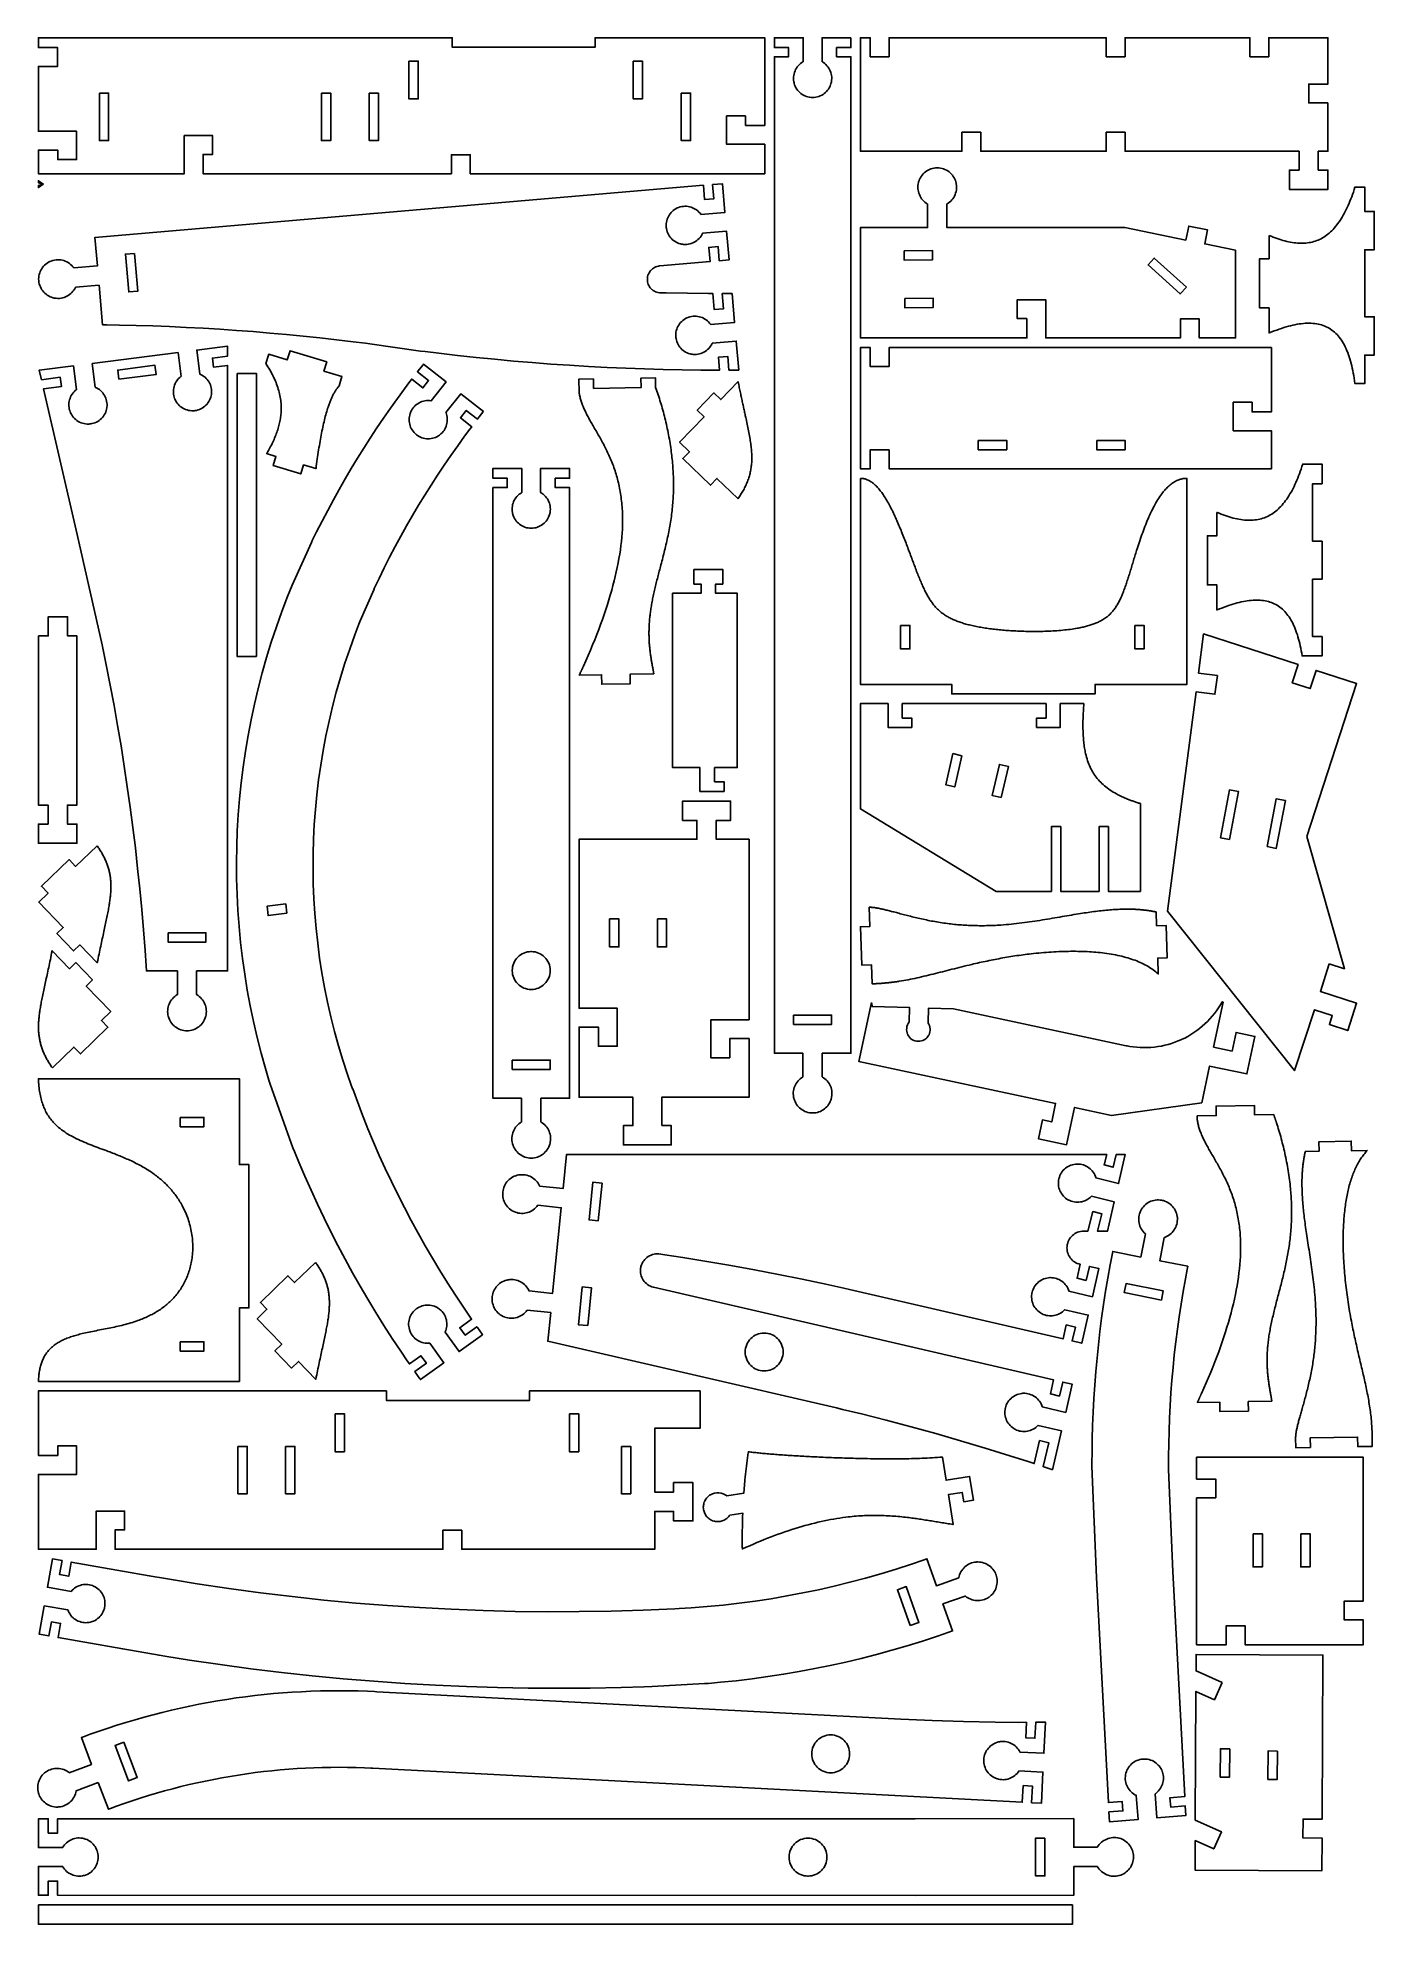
# Model space of a CAD drawing. Extents: x 0 to 280, y 0 to 396.
import ezdxf

# ---------------------------------------------------------------- set-up
doc = ezdxf.new("R2010")
doc.units = 0
doc.layers.get('0').update_dxf_attribs({"linetype": 'CONTINUOUS'})

msp = doc.modelspace()

# ---------------------------------------------------------------- linework, layer by layer
at = {"color": 0}
for points in [[(148.404, 377.14), (148.404, 379.14), (144.454, 379.14), (144.454, 373.19), (152.454, 373.19), (152.454, 367.01), (90.679, 367.01), (90.679, 371.01), (86.729, 371.01), (86.729, 367.01), (34.6597, 367.01), (34.6597, 371.06), (36.6597, 371.06), (36.6597, 375.01), (30.7096, 375.01), (30.7096, 367.01), (0.16206, 367.01), (0.16206, 371.968), (4.21208, 371.968), (4.21208, 369.968), (8.16211, 369.968), (8.16211, 375.918), (0.16206, 375.918), (0.16206, 389.528), (4.16206, 389.528), (4.16206, 393.478), (0.16206, 393.478), (0.16206, 395.528), (86.9092, 395.528), (86.9092, 393.528), (116.859, 393.528), (116.859, 395.528), (152.454, 395.528), (152.454, 377.14), (148.404, 377.14)], [(170.504, 395.528), (170.504, 393.478), (167.504, 393.478), (167.504, 391.528), (170.504, 391.528), (170.504, 182.632), (164.504, 182.632), (164.504, 177.672), (164.578, 177.629), (164.793, 177.489), (165.061, 177.285), (165.31, 177.063), (165.538, 176.821), (165.743, 176.564), (165.928, 176.293), (166.087, 176.008), (166.225, 175.711), (166.337, 175.406), (166.426, 175.09), (166.489, 174.768), (166.525, 174.442), (166.535, 174.11), (166.517, 173.776), (166.471, 173.443), (166.419, 173.192), (166.397, 173.108), (166.375, 173.026), (166.294, 172.783), (166.168, 172.471), (166.017, 172.172), (165.843, 171.89), (165.647, 171.625), (165.433, 171.378), (165.2, 171.149), (164.949, 170.94), (164.682, 170.751), (164.4, 170.585), (164.106, 170.442), (163.799, 170.321), (163.482, 170.226), (163.154, 170.157), (162.819, 170.115), (162.564, 170.101), (162.479, 170.101), (162.393, 170.101), (162.138, 170.115), (161.803, 170.157), (161.476, 170.226), (161.158, 170.321), (160.851, 170.442), (160.557, 170.585), (160.275, 170.751), (160.008, 170.94), (159.758, 171.149), (159.525, 171.378), (159.31, 171.625), (159.114, 171.89), (158.94, 172.172), (158.789, 172.471), (158.663, 172.783), (158.582, 173.026), (158.56, 173.108), (158.539, 173.192), (158.486, 173.443), (158.44, 173.776), (158.422, 174.11), (158.432, 174.442), (158.468, 174.768), (158.531, 175.09), (158.619, 175.406), (158.732, 175.711), (158.869, 176.008), (159.031, 176.293), (159.214, 176.564), (159.419, 176.821), (159.647, 177.063), (159.896, 177.285), (160.165, 177.489), (160.379, 177.629), (160.454, 177.672), (160.454, 182.632), (154.454, 182.632), (154.454, 391.528), (157.454, 391.528), (157.454, 393.478), (154.454, 393.478), (154.454, 395.528), (160.504, 395.528), (160.504, 390.489), (160.431, 390.447), (160.217, 390.31), (159.949, 390.11), (159.701, 389.89), (159.474, 389.653), (159.268, 389.4), (159.085, 389.132), (158.924, 388.851), (158.786, 388.558), (158.674, 388.256), (158.585, 387.944), (158.521, 387.625), (158.483, 387.301), (158.472, 386.974), (158.489, 386.643), (158.532, 386.313), (158.583, 386.064), (158.606, 385.982), (158.626, 385.9), (158.704, 385.658), (158.829, 385.349), (158.979, 385.053), (159.15, 384.774), (159.343, 384.51), (159.554, 384.264), (159.786, 384.037), (160.033, 383.829), (160.297, 383.643), (160.576, 383.478), (160.868, 383.335), (161.171, 383.215), (161.485, 383.121), (161.808, 383.053), (162.14, 383.011), (162.394, 382.997), (162.479, 382.997), (162.564, 382.997), (162.817, 383.011), (163.149, 383.053), (163.472, 383.121), (163.786, 383.215), (164.09, 383.335), (164.382, 383.478), (164.66, 383.643), (164.924, 383.829), (165.172, 384.037), (165.403, 384.264), (165.615, 384.51), (165.807, 384.774), (165.979, 385.053), (166.128, 385.349), (166.253, 385.658), (166.331, 385.9), (166.353, 385.982), (166.374, 386.064), (166.425, 386.313), (166.469, 386.643), (166.485, 386.974), (166.474, 387.301), (166.436, 387.625), (166.372, 387.944), (166.283, 388.256), (166.171, 388.558), (166.033, 388.851), (165.872, 389.132), (165.689, 389.4), (165.483, 389.653), (165.257, 389.89), (165.008, 390.11), (164.74, 390.31), (164.528, 390.447), (164.454, 390.489), (164.454, 395.528), (170.504, 395.528)], [(270.514, 381.865), (270.514, 371.718), (268.514, 371.718), (268.514, 367.768), (270.514, 367.768), (270.514, 363.718), (262.464, 363.718), (262.464, 367.768), (264.464, 367.768), (264.464, 371.718), (227.999, 371.718), (227.999, 375.718), (224.049, 375.718), (224.049, 371.718), (197.742, 371.718), (197.742, 375.718), (193.792, 375.718), (193.792, 371.718), (172.504, 371.718), (172.504, 395.528), (174.554, 395.528), (174.554, 391.528), (178.504, 391.528), (178.504, 395.528), (224.049, 395.528), (224.049, 391.528), (227.999, 391.528), (227.999, 395.528), (254.182, 395.528), (254.182, 391.528), (258.132, 391.528), (258.132, 395.528), (270.514, 395.528), (270.514, 385.815), (266.514, 385.815), (266.514, 381.865), (270.514, 381.865)], [(77.8344, 390.639), (79.7844, 390.639), (79.7844, 382.689), (77.8344, 382.689), (77.8344, 390.639)], [(124.854, 390.639), (126.804, 390.639), (126.804, 382.689), (124.854, 382.689), (124.854, 390.639)], [(12.9243, 383.921), (14.8743, 383.921), (14.8743, 373.971), (12.9243, 373.971), (12.9243, 383.921)], [(59.4997, 383.921), (61.4497, 383.921), (61.4497, 373.971), (59.4997, 373.971), (59.4997, 383.921)], [(69.4997, 383.921), (71.4497, 383.921), (71.4497, 373.971), (69.4997, 373.971), (69.4997, 383.921)], [(134.924, 383.921), (136.874, 383.921), (136.874, 373.971), (134.924, 373.971), (134.924, 383.921)], [(207.397, 336.632), (207.397, 332.582), (172.504, 332.582), (172.504, 355.717), (186.583, 355.717), (186.583, 360.678), (186.508, 360.721), (186.294, 360.861), (186.025, 361.064), (185.776, 361.287), (185.549, 361.528), (185.343, 361.785), (185.16, 362.057), (184.999, 362.342), (184.861, 362.638), (184.749, 362.944), (184.661, 363.258), (184.597, 363.581), (184.561, 363.908), (184.551, 364.239), (184.569, 364.572), (184.615, 364.907), (184.668, 365.158), (184.689, 365.24), (184.711, 365.322), (184.792, 365.567), (184.919, 365.879), (185.069, 366.176), (185.243, 366.458), (185.439, 366.724), (185.654, 366.972), (185.888, 367.2), (186.138, 367.41), (186.404, 367.597), (186.686, 367.764), (186.981, 367.908), (187.288, 368.028), (187.606, 368.122), (187.932, 368.192), (188.267, 368.233), (188.522, 368.249), (188.608, 368.249), (188.693, 368.249), (188.949, 368.233), (189.283, 368.192), (189.611, 368.122), (189.928, 368.028), (190.235, 367.908), (190.529, 367.764), (190.811, 367.597), (191.078, 367.41), (191.329, 367.2), (191.563, 366.972), (191.776, 366.724), (191.972, 366.458), (192.146, 366.176), (192.297, 365.879), (192.424, 365.567), (192.504, 365.322), (192.526, 365.24), (192.549, 365.158), (192.6, 364.907), (192.646, 364.572), (192.664, 364.239), (192.654, 363.908), (192.618, 363.581), (192.556, 363.258), (192.467, 362.944), (192.354, 362.638), (192.217, 362.342), (192.057, 362.057), (191.872, 361.785), (191.667, 361.528), (191.439, 361.287), (191.19, 361.064), (190.922, 360.861), (190.707, 360.721), (190.633, 360.678), (190.633, 355.717), (227.967, 355.717), (240.729, 353.1), (241.332, 356.039), (245.3, 355.225), (244.697, 352.286), (251.151, 350.963), (251.151, 332.582), (243.564, 332.582), (243.564, 336.582), (239.614, 336.582), (239.614, 332.582), (211.347, 332.582), (211.347, 340.582), (205.397, 340.582), (205.397, 336.632), (207.397, 336.632)], [(0.16206, 365.092), (1.16206, 364.833), (0.16206, 364.574), (0.16206, 364.126), (1.16206, 364.833), (0.16206, 365.54), (0.16206, 365.092)], [(12.8741, 343.653), (7.9324, 343.221), (7.89638, 343.143), (7.77539, 342.917), (7.59592, 342.631), (7.39551, 342.364), (7.17551, 342.117), (6.9375, 341.889), (6.68294, 341.682), (6.41331, 341.497), (6.1301, 341.335), (5.83469, 341.196), (5.52869, 341.081), (5.21354, 340.99), (4.89074, 340.925), (4.56168, 340.886), (4.22797, 340.875), (3.89094, 340.892), (3.63629, 340.922), (3.55225, 340.936), (3.46815, 340.951), (3.21843, 341.01), (2.89606, 341.11), (2.58621, 341.233), (2.2901, 341.382), (2.00874, 341.553), (1.74338, 341.746), (1.49501, 341.958), (1.26492, 342.19), (1.05409, 342.44), (0.86372, 342.706), (0.69493, 342.986), (0.54883, 343.282), (0.42659, 343.589), (0.32932, 343.908), (0.25808, 344.239), (0.22157, 344.493), (0.21414, 344.578), (0.20671, 344.662), (0.19857, 344.919), (0.21143, 345.256), (0.25179, 345.588), (0.31874, 345.912), (0.41135, 346.228), (0.52875, 346.535), (0.67009, 346.829), (0.83436, 347.111), (1.02078, 347.379), (1.22841, 347.632), (1.45632, 347.868), (1.70367, 348.085), (1.96951, 348.283), (2.25299, 348.46), (2.55317, 348.614), (2.78896, 348.714), (2.86919, 348.743), (2.94937, 348.772), (3.19493, 348.847), (3.52399, 348.921), (3.85465, 348.968), (4.18539, 348.987), (4.51454, 348.979), (4.8406, 348.944), (5.162, 348.885), (5.47706, 348.799), (5.78418, 348.688), (6.08182, 348.553), (6.36843, 348.393), (6.64231, 348.211), (6.90196, 348.006), (7.14578, 347.776), (7.37207, 347.526), (7.53049, 347.325), (7.57943, 347.254), (12.5211, 347.688), (11.9982, 353.664), (139.578, 364.588), (139.84, 361.592), (141.782, 361.761), (141.521, 364.754), (143.563, 364.929), (144.09, 358.901), (139.069, 358.463), (139.022, 358.532), (138.866, 358.733), (138.644, 358.982), (138.404, 359.21), (138.148, 359.415), (137.878, 359.599), (137.595, 359.757), (137.301, 359.893), (136.998, 360.004), (136.686, 360.092), (136.368, 360.153), (136.045, 360.188), (135.719, 360.197), (135.392, 360.179), (135.064, 360.135), (134.738, 360.063), (134.494, 359.99), (134.415, 359.961), (134.335, 359.932), (134.101, 359.833), (133.803, 359.682), (133.522, 359.508), (133.258, 359.313), (133.013, 359.099), (132.787, 358.865), (132.58, 358.615), (132.395, 358.35), (132.232, 358.071), (132.092, 357.779), (131.975, 357.476), (131.883, 357.164), (131.817, 356.843), (131.776, 356.514), (131.763, 356.181), (131.772, 355.926), (131.779, 355.842), (131.786, 355.758), (131.822, 355.507), (131.893, 355.179), (131.99, 354.864), (132.111, 354.558), (132.256, 354.267), (132.423, 353.989), (132.612, 353.725), (132.822, 353.479), (133.05, 353.25), (133.296, 353.04), (133.56, 352.85), (133.839, 352.681), (134.132, 352.535), (134.439, 352.412), (134.759, 352.314), (135.007, 352.257), (135.09, 352.243), (135.173, 352.229), (135.426, 352.2), (135.76, 352.185), (136.09, 352.197), (136.416, 352.237), (136.735, 352.303), (137.047, 352.394), (137.349, 352.51), (137.641, 352.649), (137.921, 352.811), (138.187, 352.996), (138.438, 353.203), (138.672, 353.429), (138.888, 353.675), (139.085, 353.942), (139.261, 354.225), (139.379, 354.45), (139.414, 354.528), (144.435, 354.967), (144.962, 348.94), (142.919, 348.765), (142.658, 351.75), (140.715, 351.579), (140.976, 348.599), (130.414, 347.694), (130.344, 347.688), (130.136, 347.657), (129.865, 347.592), (129.603, 347.501), (129.352, 347.386), (129.113, 347.247), (128.888, 347.085), (128.679, 346.901), (128.534, 346.749), (128.489, 346.696), (128.444, 346.642), (128.319, 346.472), (128.173, 346.235), (128.052, 345.985), (127.956, 345.726), (127.886, 345.458), (127.842, 345.185), (127.825, 344.907), (127.83, 344.697), (127.836, 344.626), (127.842, 344.557), (127.874, 344.349), (127.939, 344.079), (128.03, 343.817), (128.146, 343.565), (128.286, 343.328), (128.448, 343.103), (128.633, 342.894), (128.785, 342.749), (128.839, 342.704), (128.892, 342.66), (129.063, 342.535), (129.3, 342.39), (129.55, 342.269), (129.809, 342.174), (130.077, 342.104), (130.35, 342.061), (130.628, 342.044), (130.839, 342.05), (130.908, 342.056), (131.796, 342.033), (136.235, 341.949), (140.675, 341.903), (141.563, 341.9), (141.857, 338.54), (143.799, 338.71), (143.521, 341.896), (143.692, 341.896), (145.406, 341.9), (145.578, 341.901), (146.107, 335.85), (141.086, 335.411), (141.039, 335.481), (140.883, 335.681), (140.661, 335.931), (140.421, 336.158), (140.165, 336.364), (139.894, 336.546), (139.612, 336.706), (139.318, 336.842), (139.014, 336.953), (138.703, 337.039), (138.385, 337.101), (138.062, 337.136), (137.736, 337.146), (137.408, 337.128), (137.081, 337.083), (136.755, 337.011), (136.511, 336.938), (136.432, 336.91), (136.352, 336.881), (136.118, 336.782), (135.82, 336.631), (135.539, 336.456), (135.275, 336.261), (135.03, 336.046), (134.803, 335.814), (134.597, 335.564), (134.412, 335.299), (134.249, 335.019), (134.109, 334.728), (133.992, 334.425), (133.9, 334.112), (133.833, 333.79), (133.793, 333.463), (133.78, 333.128), (133.788, 332.875), (133.796, 332.79), (133.803, 332.706), (133.839, 332.454), (133.91, 332.128), (134.006, 331.811), (134.128, 331.507), (134.273, 331.215), (134.44, 330.936), (134.629, 330.674), (134.838, 330.426), (135.067, 330.199), (135.313, 329.987), (135.576, 329.797), (135.855, 329.629), (136.149, 329.483), (136.456, 329.36), (136.776, 329.263), (137.023, 329.206), (137.107, 329.192), (137.19, 329.176), (137.443, 329.149), (137.776, 329.133), (138.107, 329.146), (138.432, 329.185), (138.752, 329.251), (139.064, 329.342), (139.367, 329.458), (139.658, 329.597), (139.938, 329.76), (140.203, 329.944), (140.454, 330.15), (140.689, 330.378), (140.906, 330.624), (141.101, 330.89), (141.278, 331.174), (141.396, 331.399), (141.431, 331.476), (146.451, 331.915), (146.981, 325.86), (146.81, 325.858), (145.096, 325.849), (144.924, 325.849), (144.675, 328.697), (142.732, 328.528), (142.967, 325.846), (141.983, 325.847), (139.035, 325.865), (135.102, 325.914), (131.171, 325.994), (127.241, 326.106), (123.312, 326.247), (119.385, 326.421), (115.459, 326.624), (111.535, 326.858), (107.613, 327.124), (103.693, 327.419), (99.7757, 327.747), (95.8606, 328.106), (91.9483, 328.493), (88.0388, 328.912), (84.1324, 329.362), (81.2044, 329.719), (80.2292, 329.844), (69.6171, 331.365), (68.7461, 331.479), (66.1319, 331.806), (62.6442, 332.219), (59.1536, 332.607), (55.6607, 332.971), (52.1654, 333.308), (48.6678, 333.621), (45.1682, 333.908), (41.6667, 334.169), (38.1633, 334.406), (34.6582, 334.617), (31.1517, 334.801), (27.6437, 334.961), (24.1344, 335.096), (20.6242, 335.204), (17.1129, 335.289), (14.4789, 335.335), (13.6008, 335.346), (12.8741, 343.653)], [(258.194, 354.089), (258.194, 349.174), (256.194, 349.174), (256.194, 338.869), (258.194, 338.869), (258.194, 333.617), (258.229, 333.631), (258.754, 333.847), (259.271, 334.051), (259.782, 334.246), (260.286, 334.428), (260.783, 334.597), (261.275, 334.756), (261.758, 334.903), (262.236, 335.036), (262.706, 335.158), (263.168, 335.268), (263.624, 335.364), (264.072, 335.449), (264.513, 335.519), (264.946, 335.578), (265.372, 335.624), (265.79, 335.654), (266.201, 335.674), (266.604, 335.678), (266.999, 335.668), (267.386, 335.646), (267.764, 335.61), (268.135, 335.558), (268.497, 335.493), (268.853, 335.412), (269.199, 335.319), (269.536, 335.21), (269.865, 335.086), (270.186, 334.947), (270.497, 334.793), (270.8, 334.624), (271.094, 334.439), (271.381, 334.239), (271.657, 334.025), (271.926, 333.794), (272.186, 333.55), (272.438, 333.29), (272.682, 333.015), (272.917, 332.728), (273.144, 332.425), (273.364, 332.107), (273.575, 331.776), (273.779, 331.432), (273.975, 331.074), (274.162, 330.701), (274.343, 330.315), (274.517, 329.917), (274.682, 329.506), (274.84, 329.081), (274.992, 328.643), (275.135, 328.193), (275.271, 327.729), (275.401, 327.254), (275.524, 326.767), (275.64, 326.268), (275.749, 325.756), (275.851, 325.233), (275.947, 324.699), (276.036, 324.151), (276.119, 323.594), (276.196, 323.025), (276.196, 323.024), (276.196, 323.024), (276.196, 323.022), (276.196, 323.022), (276.196, 323.021), (276.196, 323.021), (276.196, 323.019), (276.196, 323.018), (276.196, 323.018), (276.196, 323.017), (276.196, 323.017), (276.196, 323.015), (276.197, 323.014), (276.197, 323.014), (276.197, 323.013), (276.197, 323.013), (276.197, 323.011), (276.197, 323.011), (276.197, 323.01), (276.197, 323.01), (276.197, 323.008), (276.197, 323.008), (276.197, 323.007), (276.197, 323.006), (276.197, 323.006), (276.197, 323.004), (276.199, 323.004), (276.199, 323.003), (276.199, 323.003), (278.246, 323.003), (278.246, 328.978), (280.246, 328.978), (280.246, 337.028), (278.246, 337.028), (278.246, 351.075), (280.246, 351.075), (280.246, 359.125), (278.246, 359.125), (278.246, 364.204), (276.201, 364.204), (276.201, 364.203), (276.201, 364.203), (276.201, 364.203), (276.201, 364.201), (276.201, 364.2), (276.2, 364.2), (276.2, 364.2), (276.2, 364.199), (276.2, 364.199), (276.2, 364.197), (276.2, 364.197), (276.2, 364.196), (276.199, 364.196), (276.199, 364.194), (276.199, 364.194), (276.199, 364.193), (276.199, 364.193), (276.199, 364.193), (276.199, 364.192), (276.197, 364.192), (276.197, 364.19), (276.197, 364.189), (276.197, 364.189), (276.197, 364.189), (276.197, 364.188), (276.196, 364.188), (276.196, 364.186), (276.031, 363.675), (275.861, 363.172), (275.688, 362.679), (275.51, 362.197), (275.329, 361.724), (275.143, 361.261), (274.954, 360.81), (274.761, 360.367), (274.564, 359.936), (274.362, 359.515), (274.157, 359.106), (273.947, 358.706), (273.733, 358.318), (273.515, 357.942), (273.292, 357.576), (273.064, 357.222), (272.833, 356.879), (272.596, 356.55), (272.356, 356.231), (272.11, 355.924), (271.86, 355.631), (271.604, 355.347), (271.344, 355.078), (271.079, 354.821), (270.81, 354.576), (270.535, 354.346), (270.256, 354.126), (269.971, 353.922), (269.681, 353.729), (269.386, 353.551), (269.085, 353.386), (268.79, 353.239), (268.489, 353.106), (268.185, 352.985), (267.874, 352.875), (267.558, 352.779), (267.239, 352.694), (266.914, 352.622), (266.585, 352.563), (266.251, 352.515), (265.912, 352.478), (265.569, 352.454), (265.222, 352.44), (264.869, 352.439), (264.513, 352.45), (264.151, 352.471), (263.786, 352.503), (263.415, 352.547), (263.042, 352.601), (262.664, 352.667), (262.281, 352.743), (261.893, 352.829), (261.503, 352.926), (261.107, 353.035), (260.708, 353.153), (260.306, 353.282), (259.897, 353.419), (259.486, 353.568), (259.072, 353.726), (258.653, 353.896), (258.231, 354.074), (258.194, 354.089)], [(20.3207, 350.326), (18.3782, 350.157), (19.071, 342.237), (21.0136, 342.407), (20.3207, 350.326)], [(181.643, 350.854), (181.671, 348.904), (187.621, 348.987), (187.593, 350.938), (181.643, 350.854)], [(240.85, 343.257), (234.119, 349.333), (232.814, 347.886), (239.543, 341.81), (240.85, 343.257)], [(181.783, 340.854), (181.811, 338.904), (187.76, 338.987), (187.733, 340.938), (181.783, 340.854)], [(11.4158, 327.246), (29.4183, 329.532), (30.0528, 324.532), (29.9851, 324.482), (29.7904, 324.318), (29.5499, 324.086), (29.3318, 323.838), (29.1365, 323.574), (28.9646, 323.297), (28.8163, 323.008), (28.6922, 322.708), (28.5926, 322.401), (28.5182, 322.086), (28.4693, 321.767), (28.4464, 321.443), (28.4499, 321.117), (28.4801, 320.79), (28.5378, 320.464), (28.6231, 320.14), (28.705, 319.9), (28.7367, 319.822), (28.7683, 319.743), (28.8765, 319.514), (29.0396, 319.222), (29.2244, 318.947), (29.4296, 318.692), (29.6536, 318.454), (29.8951, 318.237), (30.1528, 318.042), (30.4249, 317.867), (30.7101, 317.715), (31.0072, 317.586), (31.3144, 317.481), (31.6307, 317.401), (31.9543, 317.347), (32.284, 317.319), (32.6181, 317.319), (32.8715, 317.338), (32.9554, 317.349), (33.0393, 317.36), (33.2892, 317.406), (33.6128, 317.489), (33.9251, 317.597), (34.225, 317.731), (34.5113, 317.886), (34.7826, 318.065), (35.0381, 318.264), (35.2762, 318.483), (35.4962, 318.719), (35.6965, 318.974), (35.8763, 319.244), (36.034, 319.531), (36.1686, 319.829), (36.2792, 320.14), (36.3642, 320.464), (36.4115, 320.714), (36.4226, 320.797), (36.4336, 320.882), (36.4529, 321.135), (36.4547, 321.469), (36.4292, 321.799), (36.3769, 322.122), (36.2988, 322.439), (36.1956, 322.747), (36.0682, 323.044), (35.9176, 323.331), (35.7443, 323.604), (35.5494, 323.862), (35.3338, 324.106), (35.0979, 324.331), (34.8431, 324.537), (34.5697, 324.724), (34.2789, 324.888), (34.0496, 324.997), (33.9714, 325.029), (33.3368, 330.029), (39.8057, 330.85), (39.8057, 328.783), (36.6207, 328.379), (36.8663, 326.444), (39.8057, 326.818), (39.8057, 199.867), (33.3267, 199.867), (33.3267, 194.906), (33.4006, 194.862), (33.6153, 194.722), (33.8843, 194.519), (34.1329, 194.296), (34.3606, 194.056), (34.5665, 193.799), (34.7501, 193.526), (34.9108, 193.242), (35.0481, 192.946), (35.161, 192.639), (35.249, 192.325), (35.3117, 192.003), (35.3482, 191.675), (35.3579, 191.344), (35.3401, 191.011), (35.2944, 190.676), (35.2421, 190.425), (35.22, 190.343), (35.1979, 190.261), (35.1181, 190.017), (34.9907, 189.704), (34.8396, 189.407), (34.6658, 189.125), (34.4708, 188.86), (34.256, 188.611), (34.0224, 188.383), (33.7715, 188.174), (33.5047, 187.986), (33.2233, 187.819), (32.9286, 187.675), (32.6219, 187.556), (32.3046, 187.461), (31.9779, 187.392), (31.6431, 187.35), (31.3871, 187.335), (31.3017, 187.335), (31.2163, 187.335), (30.9603, 187.35), (30.6256, 187.392), (30.2988, 187.461), (29.9814, 187.556), (29.6746, 187.675), (29.38, 187.819), (29.0985, 187.986), (28.8318, 188.174), (28.5808, 188.383), (28.3474, 188.611), (28.1325, 188.86), (27.9375, 189.125), (27.7638, 189.407), (27.6126, 189.704), (27.4853, 190.017), (27.4053, 190.261), (27.3833, 190.343), (27.3613, 190.425), (27.3089, 190.676), (27.2632, 191.011), (27.2454, 191.344), (27.2551, 191.675), (27.2917, 192.003), (27.3542, 192.325), (27.4424, 192.639), (27.5553, 192.946), (27.6925, 193.242), (27.8532, 193.526), (28.0368, 193.799), (28.2428, 194.056), (28.4704, 194.296), (28.719, 194.519), (28.9879, 194.722), (29.2026, 194.862), (29.2767, 194.906), (29.2767, 199.867), (22.7992, 199.867), (22.731, 200.944), (22.5072, 204.176), (22.1765, 208.482), (21.8074, 212.785), (21.3994, 217.083), (20.9529, 221.378), (20.4678, 225.668), (19.9442, 229.954), (19.3821, 234.233), (18.7815, 238.508), (18.1425, 242.779), (17.4651, 247.043), (16.7494, 251.3), (15.9953, 255.553), (15.2031, 259.797), (14.3724, 264.036), (13.7256, 267.21), (13.5036, 268.267), (8.27018, 291.383), (1.23383, 321.922), (4.97515, 322.397), (4.7296, 324.331), (0.79378, 323.832), (0.33116, 325.839), (7.49718, 326.749), (8.13178, 321.75), (8.06401, 321.699), (7.86936, 321.536), (7.62885, 321.304), (7.41075, 321.056), (7.2155, 320.792), (7.04346, 320.514), (6.89518, 320.225), (6.77111, 319.926), (6.6716, 319.618), (6.59717, 319.304), (6.54824, 318.983), (6.52528, 318.66), (6.52875, 318.333), (6.55903, 318.007), (6.61664, 317.682), (6.70204, 317.358), (6.7839, 317.118), (6.8156, 317.039), (6.84722, 316.961), (6.9554, 316.732), (7.11849, 316.439), (7.30333, 316.165), (7.50846, 315.91), (7.73253, 315.672), (7.97407, 315.456), (8.23161, 315.26), (8.50375, 315.085), (8.78907, 314.932), (9.0861, 314.803), (9.39344, 314.699), (9.70964, 314.619), (10.0333, 314.565), (10.3628, 314.537), (10.697, 314.537), (10.9505, 314.556), (11.0343, 314.567), (11.1182, 314.576), (11.3681, 314.622), (11.6917, 314.706), (12.004, 314.815), (12.3039, 314.949), (12.5901, 315.104), (12.8615, 315.282), (13.117, 315.482), (13.3552, 315.7), (13.5751, 315.938), (13.7754, 316.192), (13.9551, 316.463), (14.1129, 316.747), (14.2475, 317.047), (14.3581, 317.358), (14.4431, 317.682), (14.4903, 317.932), (14.5015, 318.015), (14.5125, 318.099), (14.5318, 318.353), (14.5336, 318.686), (14.5081, 319.017), (14.4558, 319.34), (14.3776, 319.657), (14.2746, 319.964), (14.1472, 320.263), (13.9965, 320.549), (13.8233, 320.821), (13.6284, 321.081), (13.4127, 321.322), (13.1769, 321.549), (12.922, 321.754), (12.6487, 321.94), (12.3579, 322.106), (12.1285, 322.215), (12.0503, 322.247), (11.4158, 327.246)], [(63.1994, 322.537), (63.1137, 322.439), (63.0286, 322.338), (62.944, 322.232), (62.8601, 322.124), (62.7767, 322.011), (62.6938, 321.896), (62.6114, 321.778), (62.5297, 321.656), (62.4485, 321.531), (62.3679, 321.401), (62.2879, 321.269), (62.2086, 321.133), (62.1297, 320.994), (62.0515, 320.851), (61.9739, 320.706), (61.8968, 320.556), (61.8204, 320.403), (61.7446, 320.246), (61.6694, 320.086), (61.5949, 319.922), (61.5208, 319.754), (61.4475, 319.583), (61.3747, 319.408), (61.3028, 319.229), (61.2312, 319.047), (61.1604, 318.861), (61.0903, 318.671), (61.0208, 318.478), (60.9519, 318.281), (60.8837, 318.079), (60.7833, 317.772), (60.6844, 317.457), (60.5868, 317.133), (60.4908, 316.801), (60.396, 316.463), (60.3026, 316.115), (60.2106, 315.76), (60.1199, 315.397), (60.0304, 315.026), (59.9422, 314.649), (59.8553, 314.264), (59.7696, 313.872), (59.6851, 313.472), (59.6019, 313.067), (59.5199, 312.653), (59.4389, 312.233), (59.359, 311.807), (59.2804, 311.374), (59.2028, 310.935), (59.1262, 310.49), (59.0508, 310.039), (58.9764, 309.581), (58.9031, 309.118), (58.8306, 308.649), (58.7592, 308.174), (58.6887, 307.694), (58.6192, 307.208), (58.5506, 306.717), (58.4828, 306.221), (58.416, 305.721), (58.3499, 305.214), (58.3497, 305.214), (58.3494, 305.211), (58.3493, 305.21), (58.3492, 305.208), (58.349, 305.207), (58.3486, 305.204), (58.3485, 305.204), (58.3482, 305.201), (58.3481, 305.2), (58.3479, 305.2), (58.3479, 305.199), (58.3478, 305.197), (58.3475, 305.196), (58.3474, 305.194), (58.3471, 305.193), (58.3469, 305.192), (58.3467, 305.19), (58.3465, 305.189), (58.3464, 305.188), (58.3463, 305.186), (58.346, 305.183), (55.7397, 305.981), (55.155, 304.068), (49.3693, 305.838), (49.9542, 307.75), (47.9987, 308.347), (48.0153, 308.375), (48.1901, 308.669), (48.3604, 308.964), (48.526, 309.258), (48.6868, 309.553), (48.8429, 309.846), (48.9942, 310.14), (49.1406, 310.433), (49.2819, 310.726), (49.4185, 311.019), (49.5499, 311.313), (49.6761, 311.606), (49.7972, 311.897), (49.9132, 312.19), (50.0237, 312.482), (50.1292, 312.774), (50.229, 313.065), (50.3235, 313.357), (50.4125, 313.647), (50.496, 313.938), (50.5738, 314.228), (50.646, 314.518), (50.7124, 314.808), (50.7731, 315.099), (50.8279, 315.388), (50.8768, 315.676), (50.9199, 315.965), (50.9568, 316.254), (50.9878, 316.543), (51.0126, 316.831), (51.0313, 317.119), (51.0453, 317.46), (51.0501, 317.801), (51.0461, 318.143), (51.0331, 318.483), (51.0113, 318.824), (50.9807, 319.162), (50.9415, 319.503), (50.8938, 319.842), (50.8375, 320.181), (50.7729, 320.519), (50.7001, 320.857), (50.619, 321.194), (50.5297, 321.532), (50.4325, 321.869), (50.3274, 322.206), (50.2143, 322.542), (50.0935, 322.878), (49.9649, 323.214), (49.8287, 323.55), (49.6851, 323.885), (49.534, 324.219), (49.3756, 324.554), (49.2099, 324.888), (49.0369, 325.222), (48.8571, 325.556), (48.6701, 325.889), (48.4763, 326.222), (48.2754, 326.556), (48.0679, 326.888), (47.8539, 327.219), (47.8508, 327.225), (47.8507, 327.225), (47.8472, 327.231), (48.4428, 329.178), (52.3175, 327.993), (52.9022, 329.906), (60.6004, 327.553), (60.0157, 325.639), (63.7967, 324.483), (63.2031, 322.542), (63.1994, 322.537)], [(178.504, 309.151), (174.554, 309.151), (174.554, 305.151), (172.504, 305.151), (172.504, 330.582), (174.554, 330.582), (174.554, 326.582), (178.504, 326.582), (178.504, 330.582), (258.681, 330.582), (258.681, 317.092), (254.631, 317.092), (254.631, 319.092), (250.681, 319.092), (250.681, 313.142), (258.681, 313.142), (258.681, 305.151), (178.504, 305.151), (178.504, 309.151)], [(17.0254, 323.926), (24.816, 324.915), (24.5704, 326.85), (16.7799, 325.861), (17.0254, 323.926)], [(48.7107, 176.15), (48.4565, 176.96), (47.73, 179.403), (46.8231, 182.669), (45.99, 185.95), (45.2307, 189.243), (44.5449, 192.547), (43.9328, 195.861), (43.3943, 199.185), (42.9293, 202.514), (42.5378, 205.851), (42.2196, 209.193), (41.9747, 212.538), (41.8032, 215.886), (41.7049, 219.236), (41.6796, 222.585), (41.7275, 225.933), (41.8485, 229.281), (42.0424, 232.624), (42.3093, 235.961), (42.649, 239.294), (43.0615, 242.619), (43.5469, 245.936), (44.1049, 249.244), (44.7356, 252.542), (45.4388, 255.826), (46.2146, 259.099), (47.0629, 262.356), (47.9836, 265.597), (48.9767, 268.822), (50.0419, 272.029), (51.1796, 275.218), (52.3893, 278.385), (53.3421, 280.749), (53.6713, 281.531), (57.3736, 289.685), (57.6483, 290.253), (58.4865, 291.946), (59.6274, 294.193), (60.7958, 296.424), (61.9919, 298.64), (63.2153, 300.842), (64.466, 303.026), (65.7437, 305.196), (67.0483, 307.349), (68.3799, 309.485), (69.7379, 311.606), (71.1225, 313.708), (72.5333, 315.793), (73.9703, 317.861), (75.4333, 319.912), (76.9221, 321.944), (78.0549, 323.458), (78.4367, 323.958), (80.7563, 322.118), (81.9682, 323.646), (79.626, 325.504), (79.7307, 325.639), (80.7858, 326.983), (80.8921, 327.117), (85.6317, 323.357), (82.4996, 319.408), (82.416, 319.422), (82.1632, 319.447), (81.8292, 319.457), (81.4989, 319.439), (81.1739, 319.394), (80.8554, 319.324), (80.5453, 319.228), (80.2446, 319.108), (79.955, 318.964), (79.6779, 318.797), (79.4149, 318.608), (79.1672, 318.399), (78.9363, 318.168), (78.7239, 317.918), (78.5313, 317.649), (78.3597, 317.362), (78.245, 317.136), (78.2111, 317.058), (78.1771, 316.981), (78.0883, 316.743), (77.9936, 316.422), (77.9267, 316.099), (77.8869, 315.772), (77.874, 315.447), (77.8876, 315.122), (77.9274, 314.801), (77.9926, 314.485), (78.0832, 314.174), (78.1986, 313.871), (78.3385, 313.578), (78.5025, 313.296), (78.69, 313.028), (78.9008, 312.772), (79.1344, 312.533), (79.3244, 312.365), (79.3907, 312.313), (79.4568, 312.26), (79.6644, 312.112), (79.9501, 311.94), (80.2463, 311.793), (80.5511, 311.671), (80.8629, 311.575), (81.18, 311.506), (81.501, 311.463), (81.8238, 311.444), (82.1471, 311.453), (82.469, 311.487), (82.7881, 311.549), (83.1024, 311.635), (83.4104, 311.747), (83.7107, 311.886), (84.0012, 312.051), (84.2128, 312.193), (84.2806, 312.243), (84.3482, 312.293), (84.5428, 312.457), (84.7832, 312.689), (85.0011, 312.938), (85.1962, 313.201), (85.3681, 313.479), (85.5161, 313.768), (85.6401, 314.067), (85.7394, 314.375), (85.8136, 314.689), (85.8624, 315.01), (85.8851, 315.333), (85.8815, 315.66), (85.851, 315.986), (85.7932, 316.313), (85.7078, 316.635), (85.6257, 316.875), (85.594, 316.954), (88.7261, 320.901), (93.4658, 317.142), (93.3596, 317.008), (92.305, 315.664), (92.2003, 315.529), (89.8414, 317.4), (88.6294, 315.872), (91.0131, 313.982), (90.6364, 313.485), (89.5199, 311.986), (88.054, 309.972), (86.6158, 307.939), (85.2053, 305.888), (83.8226, 303.818), (82.4681, 301.729), (81.1417, 299.624), (79.8438, 297.5), (78.5744, 295.36), (77.3337, 293.201), (76.1221, 291.028), (74.9396, 288.838), (73.7862, 286.631), (72.6625, 284.408), (71.5683, 282.171), (70.7662, 280.482), (70.504, 279.917), (70.5733, 279.885), (67.6358, 273.289), (67.3404, 272.554), (66.4883, 270.336), (65.4114, 267.362), (64.405, 264.372), (63.4692, 261.364), (62.6039, 258.339), (61.809, 255.3), (61.085, 252.249), (60.4315, 249.183), (59.8486, 246.108), (59.3364, 243.022), (58.8949, 239.929), (58.524, 236.828), (58.224, 233.719), (57.9946, 230.608), (57.836, 227.492), (57.7482, 224.374), (57.7311, 221.254), (57.785, 218.135), (57.9097, 215.017), (58.1051, 211.901), (58.3717, 208.789), (58.709, 205.682), (59.1172, 202.582), (59.5965, 199.489), (60.1467, 196.403), (60.7679, 193.329), (61.46, 190.265), (62.2232, 187.212), (63.0575, 184.175), (63.9629, 181.151), (64.9393, 178.144), (65.7164, 175.899), (65.9869, 175.154), (66.0504, 175.178), (68.0867, 169.618), (68.3661, 168.913), (69.2247, 166.8), (70.4026, 163.999), (71.6203, 161.215), (72.8775, 158.451), (74.1739, 155.706), (75.5094, 152.978), (76.8836, 150.272), (78.2965, 147.585), (79.7478, 144.919), (81.2372, 142.274), (82.7646, 139.65), (84.3296, 137.048), (85.9322, 134.468), (87.5719, 131.91), (89.2489, 129.376), (90.5297, 127.49), (90.9626, 126.865), (88.4992, 125.088), (89.6399, 123.507), (92.081, 125.268), (92.1796, 125.128), (93.1724, 123.738), (93.2724, 123.599), (88.3654, 120.06), (85.4174, 124.147), (85.4526, 124.224), (85.5457, 124.461), (85.6458, 124.78), (85.7185, 125.102), (85.7639, 125.427), (85.7825, 125.753), (85.7746, 126.077), (85.7406, 126.399), (85.6808, 126.717), (85.5957, 127.029), (85.4856, 127.334), (85.3508, 127.629), (85.1919, 127.914), (85.009, 128.186), (84.8028, 128.445), (84.5732, 128.688), (84.3864, 128.86), (84.3211, 128.913), (84.2557, 128.967), (84.0508, 129.117), (83.7681, 129.295), (83.4746, 129.448), (83.1719, 129.575), (82.8618, 129.676), (82.546, 129.751), (82.226, 129.8), (81.9035, 129.823), (81.5801, 129.82), (81.2575, 129.792), (80.9375, 129.737), (80.6217, 129.655), (80.3117, 129.548), (80.0092, 129.414), (79.7157, 129.254), (79.5017, 129.118), (79.4331, 129.068), (79.3646, 129.019), (79.1671, 128.859), (78.9228, 128.631), (78.7004, 128.386), (78.5007, 128.126), (78.324, 127.852), (78.171, 127.565), (78.0418, 127.268), (77.9371, 126.962), (77.8574, 126.649), (77.8031, 126.33), (77.7746, 126.006), (77.7725, 125.68), (77.7974, 125.353), (77.8494, 125.026), (77.9293, 124.702), (78.0071, 124.46), (78.0375, 124.381), (78.0678, 124.302), (78.1721, 124.071), (78.3301, 123.776), (78.5103, 123.499), (78.7111, 123.239), (78.9311, 122.999), (79.1689, 122.778), (79.4231, 122.577), (79.6922, 122.398), (79.975, 122.241), (80.2699, 122.107), (80.5753, 121.997), (80.8901, 121.912), (81.2128, 121.852), (81.5419, 121.819), (81.876, 121.814), (82.1297, 121.828), (82.2138, 121.837), (85.1618, 117.749), (80.255, 114.21), (80.155, 114.349), (79.1617, 115.739), (79.0631, 115.878), (81.4889, 117.628), (80.3482, 119.209), (77.9432, 117.475), (77.4826, 118.137), (76.1199, 120.138), (74.3351, 122.826), (72.5893, 125.538), (70.8824, 128.274), (69.2146, 131.033), (67.5864, 133.815), (65.9978, 136.619), (64.4492, 139.446), (62.9408, 142.294), (61.4728, 145.164), (60.0453, 148.054), (58.6586, 150.964), (57.3131, 153.894), (56.0089, 156.844), (54.7463, 159.814), (53.8251, 162.053), (53.5253, 162.801), (48.7107, 176.15)], [(41.8057, 325.167), (45.8557, 325.167), (45.8557, 265.833), (41.8057, 265.833), (41.8057, 325.167)], [(113.528, 321.176), (113.48, 323.96), (116.529, 324.013), (116.564, 322.013), (126.513, 322.186), (126.478, 324.186), (129.528, 324.239), (129.563, 322.218), (129.698, 321.838), (129.831, 321.454), (129.963, 321.067), (130.093, 320.676), (130.222, 320.282), (130.349, 319.886), (130.475, 319.486), (130.598, 319.082), (130.72, 318.676), (130.84, 318.267), (130.958, 317.856), (131.074, 317.44), (131.187, 317.024), (131.299, 316.603), (131.408, 316.181), (131.515, 315.754), (131.62, 315.326), (131.722, 314.897), (131.822, 314.464), (131.919, 314.029), (132.013, 313.593), (132.105, 313.153), (132.194, 312.713), (132.28, 312.268), (132.364, 311.824), (132.444, 311.376), (132.522, 310.926), (132.596, 310.476), (132.667, 310.024), (132.735, 309.569), (132.8, 309.114), (132.852, 308.719), (132.902, 308.325), (132.949, 307.931), (132.994, 307.535), (133.035, 307.138), (133.074, 306.74), (133.11, 306.343), (133.143, 305.944), (133.173, 305.546), (133.2, 305.147), (133.224, 304.747), (133.245, 304.347), (133.263, 303.947), (133.278, 303.547), (133.291, 303.147), (133.3, 302.747), (133.306, 302.347), (133.309, 301.946), (133.308, 301.546), (133.305, 301.146), (133.299, 300.747), (133.289, 300.347), (133.276, 299.949), (133.26, 299.55), (133.24, 299.151), (133.218, 298.754), (133.192, 298.357), (133.163, 297.96), (133.13, 297.564), (133.094, 297.169), (133.055, 296.775), (133.01, 296.368), (132.963, 295.961), (132.912, 295.556), (132.857, 295.151), (132.8, 294.747), (132.739, 294.346), (132.676, 293.944), (132.609, 293.543), (132.54, 293.144), (132.469, 292.746), (132.395, 292.349), (132.319, 291.953), (132.24, 291.557), (132.16, 291.164), (132.077, 290.771), (131.993, 290.379), (131.907, 289.989), (131.819, 289.6), (131.73, 289.213), (131.639, 288.825), (131.547, 288.44), (131.454, 288.056), (131.36, 287.674), (131.265, 287.292), (131.169, 286.911), (131.072, 286.532), (130.975, 286.154), (130.877, 285.778), (130.779, 285.403), (130.681, 285.029), (130.583, 284.657), (130.499, 284.339), (130.415, 284.022), (130.332, 283.706), (130.25, 283.39), (130.168, 283.076), (130.087, 282.763), (130.006, 282.451), (129.926, 282.139), (129.847, 281.829), (129.77, 281.519), (129.693, 281.211), (129.617, 280.904), (129.542, 280.597), (129.469, 280.293), (129.397, 279.989), (129.327, 279.685), (129.258, 279.383), (129.19, 279.082), (129.124, 278.782), (129.06, 278.483), (128.997, 278.186), (128.937, 277.889), (128.878, 277.593), (128.821, 277.3), (128.767, 277.007), (128.714, 276.714), (128.664, 276.424), (128.616, 276.135), (128.57, 275.846), (128.527, 275.558), (128.487, 275.272), (128.452, 275.013), (128.419, 274.754), (128.389, 274.496), (128.36, 274.24), (128.334, 273.985), (128.31, 273.731), (128.288, 273.478), (128.267, 273.226), (128.249, 272.976), (128.233, 272.728), (128.218, 272.481), (128.206, 272.235), (128.195, 271.99), (128.186, 271.747), (128.179, 271.507), (128.174, 271.268), (128.17, 271.031), (128.169, 270.794), (128.169, 270.561), (128.17, 270.329), (128.174, 270.099), (128.178, 269.871), (128.185, 269.644), (128.193, 269.419), (128.203, 269.197), (128.214, 268.978), (128.227, 268.76), (128.241, 268.544), (128.257, 268.331), (128.274, 268.119), (128.292, 267.911), (128.315, 267.672), (128.339, 267.438), (128.364, 267.206), (128.39, 266.978), (128.417, 266.754), (128.445, 266.535), (128.474, 266.318), (128.504, 266.106), (128.534, 265.897), (128.564, 265.693), (128.595, 265.494), (128.626, 265.299), (128.657, 265.107), (128.688, 264.921), (128.719, 264.739), (128.75, 264.561), (128.781, 264.389), (128.811, 264.221), (128.841, 264.058), (128.87, 263.901), (128.898, 263.747), (128.925, 263.6), (128.952, 263.457), (128.977, 263.321), (129.002, 263.189), (129.025, 263.063), (129.047, 262.942), (129.067, 262.826), (129.085, 262.717), (129.102, 262.612), (129.105, 262.596), (129.107, 262.581), (129.11, 262.565), (129.112, 262.55), (129.114, 262.535), (129.117, 262.519), (129.119, 262.506), (129.121, 262.49), (129.123, 262.475), (129.126, 262.461), (129.128, 262.447), (129.13, 262.432), (129.132, 262.418), (129.134, 262.404), (129.136, 262.39), (129.138, 262.378), (129.139, 262.364), (129.141, 262.35), (129.143, 262.338), (129.145, 262.324), (129.146, 262.311), (129.148, 262.299), (129.15, 262.286), (129.151, 262.272), (129.153, 262.261), (129.154, 262.249), (129.156, 262.236), (129.157, 262.224), (129.158, 262.213), (129.16, 262.2), (129.161, 262.189), (129.161, 262.189), (129.161, 262.188), (129.161, 262.188), (129.161, 262.186), (129.161, 262.185), (129.161, 262.185), (129.162, 262.185), (129.162, 262.183), (129.162, 262.183), (129.162, 262.183), (129.162, 262.182), (129.162, 262.181), (129.162, 262.181), (129.162, 262.181), (129.162, 262.179), (129.162, 262.179), (129.162, 262.178), (129.162, 262.176), (129.162, 262.176), (129.163, 262.175), (129.163, 262.175), (129.163, 262.175), (129.163, 262.174), (124.219, 262.088), (124.254, 260.088), (118.276, 259.983), (118.241, 261.983), (113.55, 261.901), (113.551, 261.901), (113.551, 261.903), (113.552, 261.904), (113.552, 261.906), (113.553, 261.907), (113.553, 261.908), (113.554, 261.91), (113.555, 261.911), (113.555, 261.911), (113.556, 261.912), (113.556, 261.914), (113.557, 261.915), (113.558, 261.917), (113.558, 261.918), (113.559, 261.919), (113.559, 261.921), (113.56, 261.921), (113.56, 261.922), (113.561, 261.924), (113.562, 261.925), (113.562, 261.926), (113.563, 261.928), (113.563, 261.929), (113.564, 261.929), (113.564, 261.931), (113.565, 261.932), (113.565, 261.933), (113.566, 261.935), (113.567, 261.936), (113.567, 261.938), (113.596, 262), (113.655, 262.124), (113.713, 262.249), (113.742, 262.31), (113.771, 262.372), (113.828, 262.496), (113.857, 262.558), (113.886, 262.619), (113.915, 262.682), (113.943, 262.744), (113.972, 262.806), (114, 262.868), (114.029, 262.929), (114.057, 262.992), (114.086, 263.053), (114.114, 263.115), (114.143, 263.176), (114.199, 263.3), (114.227, 263.361), (114.256, 263.424), (114.284, 263.485), (114.312, 263.546), (114.34, 263.608), (114.368, 263.669), (114.424, 263.792), (114.927, 264.915), (115.416, 266.029), (115.889, 267.133), (116.346, 268.229), (116.789, 269.317), (117.216, 270.394), (117.627, 271.464), (118.023, 272.524), (118.402, 273.575), (118.767, 274.615), (119.115, 275.647), (119.447, 276.669), (119.763, 277.682), (120.063, 278.685), (120.347, 279.678), (120.615, 280.661), (120.867, 281.633), (121.102, 282.597), (121.32, 283.55), (121.522, 284.492), (121.708, 285.425), (121.876, 286.346), (122.028, 287.257), (122.163, 288.158), (122.281, 289.049), (122.382, 289.928), (122.466, 290.796), (122.533, 291.653), (122.582, 292.499), (122.615, 293.335), (122.625, 293.774), (122.63, 294.21), (122.63, 294.643), (122.625, 295.072), (122.615, 295.499), (122.601, 295.921), (122.581, 296.34), (122.557, 296.757), (122.528, 297.171), (122.495, 297.581), (122.457, 297.986), (122.415, 298.389), (122.368, 298.789), (122.317, 299.186), (122.261, 299.579), (122.201, 299.968), (122.137, 300.356), (122.068, 300.739), (121.996, 301.118), (121.919, 301.494), (121.838, 301.868), (121.754, 302.237), (121.665, 302.604), (121.572, 302.968), (121.476, 303.328), (121.376, 303.685), (121.272, 304.037), (121.164, 304.388), (121.053, 304.735), (120.938, 305.078), (120.82, 305.418), (120.7, 305.75), (120.577, 306.078), (120.45, 306.403), (120.321, 306.725), (120.189, 307.044), (120.054, 307.36), (119.917, 307.674), (119.778, 307.983), (119.636, 308.29), (119.493, 308.594), (119.347, 308.896), (119.2, 309.194), (119.052, 309.49), (118.902, 309.782), (118.751, 310.072), (118.6, 310.36), (118.447, 310.644), (118.294, 310.928), (118.14, 311.207), (117.987, 311.485), (117.833, 311.76), (117.679, 312.032), (117.525, 312.301), (117.372, 312.569), (117.219, 312.835), (117.067, 313.099), (116.916, 313.36), (116.765, 313.618), (116.617, 313.875), (116.469, 314.129), (116.323, 314.382), (116.185, 314.622), (116.049, 314.86), (115.915, 315.096), (115.784, 315.331), (115.655, 315.564), (115.528, 315.794), (115.405, 316.025), (115.284, 316.253), (115.165, 316.481), (115.05, 316.706), (114.938, 316.931), (114.83, 317.154), (114.724, 317.375), (114.622, 317.596), (114.524, 317.815), (114.429, 318.032), (114.338, 318.249), (114.251, 318.465), (114.168, 318.679), (114.09, 318.893), (114.015, 319.104), (113.945, 319.317), (113.879, 319.526), (113.818, 319.736), (113.762, 319.943), (113.71, 320.151), (113.663, 320.358), (113.622, 320.564), (113.586, 320.768), (113.554, 320.972), (113.529, 321.175), (113.529, 321.176), (113.528, 321.176), (113.528, 321.176), (113.528, 321.176)], [(146.865, 323.424), (143.233, 319.662), (141.794, 321.051), (138.287, 317.419), (139.725, 316.031), (134.592, 310.714), (136.634, 308.742), (135.245, 307.304), (141.035, 301.711), (142.425, 303.15), (146.822, 298.904), (146.822, 298.904), (146.822, 298.906), (146.824, 298.907), (146.825, 298.908), (146.825, 298.91), (146.826, 298.91), (146.826, 298.911), (146.828, 298.911), (146.828, 298.914), (146.829, 298.914), (146.829, 298.915), (146.831, 298.915), (146.831, 298.917), (146.832, 298.917), (146.832, 298.918), (146.832, 298.918), (146.833, 298.919), (146.833, 298.921), (146.835, 298.921), (146.835, 298.922), (146.835, 298.922), (146.836, 298.924), (146.836, 298.924), (146.837, 298.925), (146.837, 298.925), (146.837, 298.926), (146.839, 298.928), (146.839, 298.928), (146.996, 299.146), (147.147, 299.364), (147.296, 299.582), (147.439, 299.803), (147.579, 300.022), (147.714, 300.244), (147.846, 300.467), (147.972, 300.692), (148.096, 300.915), (148.214, 301.142), (148.328, 301.368), (148.439, 301.597), (148.544, 301.826), (148.646, 302.057), (148.742, 302.287), (148.835, 302.521), (148.922, 302.756), (149.007, 302.99), (149.086, 303.228), (149.16, 303.465), (149.231, 303.706), (149.296, 303.946), (149.357, 304.189), (149.414, 304.433), (149.467, 304.678), (149.514, 304.925), (149.557, 305.174), (149.594, 305.424), (149.628, 305.676), (149.657, 305.929), (149.681, 306.185), (149.701, 306.45), (149.715, 306.717), (149.725, 306.987), (149.731, 307.26), (149.731, 307.533), (149.726, 307.811), (149.717, 308.092), (149.704, 308.374), (149.686, 308.66), (149.665, 308.95), (149.639, 309.242), (149.608, 309.539), (149.575, 309.839), (149.538, 310.143), (149.496, 310.451), (149.451, 310.763), (149.403, 311.079), (149.351, 311.4), (149.297, 311.726), (149.239, 312.057), (149.178, 312.392), (149.114, 312.732), (149.047, 313.078), (148.978, 313.428), (148.907, 313.785), (148.832, 314.147), (148.756, 314.515), (148.676, 314.889), (148.594, 315.269), (148.511, 315.656), (148.462, 315.878), (148.414, 316.103), (148.365, 316.331), (148.315, 316.56), (148.265, 316.792), (148.214, 317.025), (148.163, 317.261), (148.111, 317.5), (148.058, 317.742), (148.006, 317.985), (147.953, 318.231), (147.899, 318.478), (147.844, 318.729), (147.79, 318.982), (147.735, 319.237), (147.681, 319.494), (147.625, 319.756), (147.568, 320.018), (147.513, 320.283), (147.456, 320.551), (147.399, 320.822), (147.342, 321.096), (147.285, 321.371), (147.226, 321.65), (147.168, 321.931), (147.11, 322.214), (147.051, 322.501), (146.993, 322.79), (146.933, 323.082), (146.874, 323.376), (146.865, 323.424)], [(197.226, 311.108), (203.176, 311.108), (203.176, 309.158), (197.226, 309.158), (197.226, 311.108)], [(222.05, 311.108), (228, 311.108), (228, 309.158), (222.05, 309.158), (222.05, 311.108)], [(101.455, 173.172), (95.4549, 173.172), (95.4549, 301.218), (98.4549, 301.218), (98.4549, 303.168), (95.4549, 303.168), (95.4549, 305.218), (101.505, 305.218), (101.505, 300.179), (101.431, 300.138), (101.218, 300), (100.95, 299.8), (100.702, 299.581), (100.475, 299.343), (100.27, 299.09), (100.086, 298.822), (99.9254, 298.542), (99.7879, 298.249), (99.6746, 297.946), (99.5857, 297.635), (99.5221, 297.317), (99.4844, 296.992), (99.4735, 296.664), (99.4896, 296.333), (99.5335, 296.003), (99.5844, 295.754), (99.6061, 295.672), (99.6276, 295.59), (99.706, 295.349), (99.831, 295.039), (99.9799, 294.743), (100.151, 294.464), (100.344, 294.2), (100.556, 293.954), (100.787, 293.728), (101.035, 293.519), (101.298, 293.333), (101.577, 293.168), (101.869, 293.025), (102.172, 292.906), (102.487, 292.811), (102.81, 292.743), (103.142, 292.701), (103.395, 292.688), (103.48, 292.688), (103.564, 292.688), (103.818, 292.701), (104.15, 292.743), (104.473, 292.811), (104.787, 292.906), (105.091, 293.025), (105.383, 293.168), (105.661, 293.333), (105.925, 293.519), (106.173, 293.728), (106.404, 293.954), (106.616, 294.2), (106.808, 294.464), (106.98, 294.743), (107.129, 295.039), (107.254, 295.349), (107.332, 295.59), (107.354, 295.672), (107.375, 295.754), (107.426, 296.003), (107.47, 296.333), (107.486, 296.664), (107.475, 296.992), (107.438, 297.317), (107.374, 297.635), (107.285, 297.946), (107.172, 298.249), (107.034, 298.542), (106.873, 298.822), (106.69, 299.09), (106.484, 299.343), (106.258, 299.581), (106.01, 299.8), (105.742, 300), (105.528, 300.138), (105.455, 300.179), (105.455, 305.218), (111.505, 305.218), (111.505, 303.168), (108.505, 303.168), (108.505, 301.218), (111.505, 301.218), (111.505, 173.172), (105.505, 173.172), (105.505, 168.211), (105.579, 168.169), (105.793, 168.029), (106.063, 167.825), (106.311, 167.603), (106.539, 167.361), (106.745, 167.104), (106.928, 166.833), (107.089, 166.549), (107.226, 166.251), (107.339, 165.946), (107.427, 165.631), (107.49, 165.308), (107.526, 164.982), (107.536, 164.65), (107.518, 164.317), (107.473, 163.983), (107.42, 163.732), (107.398, 163.649), (107.376, 163.567), (107.296, 163.324), (107.169, 163.011), (107.018, 162.712), (106.844, 162.431), (106.649, 162.165), (106.434, 161.918), (106.201, 161.689), (105.95, 161.479), (105.683, 161.292), (105.402, 161.125), (105.107, 160.982), (104.8, 160.861), (104.483, 160.767), (104.156, 160.697), (103.821, 160.656), (103.565, 160.642), (103.48, 160.642), (103.394, 160.642), (103.138, 160.656), (102.804, 160.697), (102.477, 160.767), (102.159, 160.861), (101.853, 160.982), (101.558, 161.125), (101.277, 161.292), (101.01, 161.479), (100.759, 161.689), (100.526, 161.918), (100.311, 162.165), (100.116, 162.431), (99.9419, 162.712), (99.7907, 163.011), (99.6635, 163.324), (99.5835, 163.567), (99.5615, 163.649), (99.5394, 163.732), (99.4871, 163.983), (99.4413, 164.317), (99.4236, 164.65), (99.4333, 164.982), (99.4697, 165.308), (99.5324, 165.631), (99.6206, 165.946), (99.7335, 166.251), (99.8706, 166.549), (100.031, 166.833), (100.215, 167.104), (100.421, 167.361), (100.649, 167.603), (100.897, 167.825), (101.166, 168.029), (101.381, 168.169), (101.455, 168.211), (101.455, 173.172)], [(247.25, 296.021), (247.25, 291.106), (245.25, 291.106), (245.25, 280.803), (247.25, 280.803), (247.25, 275.549), (247.251, 275.549), (247.253, 275.55), (247.254, 275.55), (247.256, 275.551), (247.258, 275.551), (247.26, 275.553), (247.261, 275.553), (247.263, 275.554), (247.265, 275.554), (247.267, 275.556), (247.268, 275.556), (247.269, 275.557), (247.274, 275.558), (247.274, 275.558), (247.276, 275.56), (247.278, 275.56), (247.281, 275.561), (247.281, 275.561), (247.283, 275.563), (247.285, 275.563), (247.776, 275.767), (248.263, 275.96), (248.742, 276.143), (249.217, 276.315), (249.685, 276.479), (250.147, 276.631), (250.604, 276.772), (251.054, 276.904), (251.499, 277.025), (251.938, 277.133), (252.368, 277.232), (252.794, 277.319), (253.213, 277.396), (253.625, 277.461), (254.031, 277.514), (254.431, 277.556), (254.824, 277.586), (255.208, 277.604), (255.588, 277.611), (255.96, 277.606), (256.325, 277.588), (256.682, 277.557), (257.033, 277.514), (257.378, 277.46), (257.714, 277.392), (258.043, 277.311), (258.364, 277.218), (258.679, 277.111), (258.985, 276.992), (259.285, 276.86), (259.586, 276.708), (259.879, 276.542), (260.164, 276.361), (260.44, 276.167), (260.71, 275.957), (260.969, 275.735), (261.222, 275.497), (261.468, 275.246), (261.704, 274.982), (261.935, 274.703), (262.156, 274.411), (262.371, 274.107), (262.576, 273.789), (262.776, 273.457), (262.968, 273.112), (263.153, 272.756), (263.331, 272.386), (263.501, 272.004), (263.665, 271.61), (263.822, 271.203), (263.972, 270.785), (264.115, 270.353), (264.251, 269.911), (264.381, 269.457), (264.504, 268.99), (264.621, 268.514), (264.731, 268.025), (264.835, 267.525), (264.932, 267.015), (265.024, 266.493), (265.11, 265.961), (265.11, 265.958), (265.11, 265.957), (265.112, 265.94), (269.3, 265.94), (269.3, 269.96), (267.3, 269.96), (267.3, 282.007), (269.3, 282.007), (269.3, 289.96), (267.3, 289.96), (267.3, 302.007), (269.3, 302.007), (269.3, 306.136), (265.257, 306.136), (265.257, 306.136), (265.256, 306.135), (265.256, 306.135), (265.256, 306.133), (265.256, 306.133), (265.256, 306.133), (265.256, 306.132), (265.256, 306.131), (265.254, 306.131), (265.254, 306.131), (265.254, 306.129), (265.254, 306.129), (265.254, 306.128), (265.254, 306.128), (265.254, 306.126), (265.253, 306.126), (265.253, 306.126), (265.253, 306.125), (265.253, 306.125), (265.253, 306.124), (265.253, 306.124), (265.253, 306.122), (265.251, 306.122), (265.251, 306.121), (265.251, 306.121), (265.251, 306.119), (265.251, 306.119), (265.251, 306.119), (265.251, 306.118), (265.085, 305.607), (264.915, 305.104), (264.742, 304.611), (264.564, 304.129), (264.383, 303.656), (264.199, 303.193), (264.008, 302.742), (263.815, 302.299), (263.618, 301.868), (263.417, 301.447), (263.211, 301.037), (263.001, 300.638), (262.787, 300.25), (262.569, 299.874), (262.346, 299.508), (262.119, 299.154), (261.888, 298.813), (261.651, 298.482), (261.41, 298.162), (261.164, 297.857), (260.914, 297.563), (260.658, 297.281), (260.399, 297.011), (260.135, 296.753), (259.865, 296.51), (259.59, 296.278), (259.31, 296.06), (259.025, 295.854), (258.736, 295.662), (258.44, 295.483), (258.14, 295.318), (257.835, 295.167), (257.524, 295.029), (257.207, 294.904), (256.886, 294.794), (256.558, 294.696), (256.226, 294.611), (255.89, 294.539), (255.549, 294.481), (255.201, 294.435), (254.85, 294.401), (254.493, 294.379), (254.131, 294.371), (253.765, 294.375), (253.393, 294.39), (253.018, 294.418), (252.638, 294.458), (252.251, 294.51), (251.862, 294.572), (251.468, 294.647), (251.069, 294.733), (250.665, 294.832), (250.258, 294.94), (249.846, 295.06), (249.429, 295.19), (249.008, 295.332), (248.585, 295.485), (248.156, 295.649), (247.722, 295.822), (247.285, 296.006), (247.25, 296.021)], [(172.504, 303.15), (172.504, 259.943), (191.65, 259.943), (191.65, 257.943), (221.7, 257.943), (221.7, 259.943), (240.957, 259.943), (240.957, 303.15), (240.932, 303.15), (240.737, 303.146), (240.546, 303.135), (240.354, 303.115), (240.164, 303.088), (239.975, 303.053), (239.789, 303.011), (239.603, 302.961), (239.418, 302.904), (239.235, 302.84), (239.053, 302.768), (238.872, 302.689), (238.693, 302.603), (238.514, 302.51), (238.338, 302.41), (238.162, 302.303), (237.989, 302.189), (237.815, 302.069), (237.644, 301.942), (237.475, 301.808), (237.307, 301.668), (237.139, 301.521), (236.974, 301.368), (236.81, 301.208), (236.646, 301.042), (236.485, 300.869), (236.324, 300.692), (236.165, 300.507), (236.008, 300.317), (235.853, 300.121), (235.697, 299.919), (235.487, 299.632), (235.279, 299.333), (235.075, 299.026), (234.874, 298.708), (234.674, 298.382), (234.478, 298.047), (234.285, 297.704), (234.093, 297.353), (233.906, 296.993), (233.719, 296.626), (233.537, 296.253), (233.357, 295.874), (233.179, 295.487), (233.004, 295.094), (232.831, 294.697), (232.661, 294.296), (232.493, 293.889), (232.328, 293.478), (232.164, 293.063), (232.004, 292.644), (231.846, 292.222), (231.689, 291.799), (231.535, 291.372), (231.383, 290.943), (231.235, 290.513), (231.088, 290.082), (230.942, 289.65), (230.799, 289.217), (230.658, 288.785), (230.519, 288.351), (230.424, 288.049), (230.328, 287.747), (230.235, 287.446), (230.14, 287.144), (230.047, 286.844), (229.956, 286.546), (229.865, 286.249), (229.774, 285.953), (229.685, 285.658), (229.594, 285.364), (229.506, 285.072), (229.418, 284.782), (229.331, 284.493), (229.242, 284.207), (229.156, 283.922), (229.068, 283.64), (228.982, 283.36), (228.896, 283.082), (228.808, 282.806), (228.722, 282.533), (228.638, 282.263), (228.551, 281.994), (228.465, 281.729), (228.379, 281.468), (228.293, 281.208), (228.206, 280.953), (228.119, 280.7), (228.032, 280.45), (227.946, 280.204), (227.858, 279.963), (227.764, 279.708), (227.669, 279.457), (227.575, 279.211), (227.478, 278.969), (227.381, 278.732), (227.282, 278.499), (227.182, 278.269), (227.081, 278.044), (226.978, 277.824), (226.874, 277.607), (226.767, 277.394), (226.658, 277.186), (226.547, 276.982), (226.435, 276.782), (226.319, 276.586), (226.201, 276.394), (226.081, 276.207), (225.957, 276.022), (225.832, 275.843), (225.703, 275.668), (225.569, 275.496), (225.435, 275.329), (225.294, 275.165), (225.153, 275.007), (225.006, 274.851), (224.856, 274.7), (224.701, 274.553), (224.544, 274.41), (224.382, 274.271), (224.215, 274.136), (224.067, 274.022), (223.915, 273.911), (223.761, 273.803), (223.601, 273.697), (223.44, 273.593), (223.275, 273.493), (223.106, 273.394), (222.932, 273.3), (222.756, 273.207), (222.576, 273.117), (222.393, 273.028), (222.206, 272.943), (222.015, 272.86), (221.821, 272.778), (221.624, 272.7), (221.422, 272.624), (221.217, 272.549), (221.008, 272.476), (220.796, 272.407), (220.581, 272.339), (220.361, 272.274), (220.138, 272.21), (219.911, 272.149), (219.681, 272.089), (219.446, 272.031), (219.208, 271.975), (218.967, 271.921), (218.722, 271.869), (218.474, 271.819), (218.221, 271.771), (217.965, 271.724), (217.607, 271.662), (217.243, 271.603), (216.872, 271.547), (216.494, 271.496), (216.112, 271.446), (215.725, 271.4), (215.332, 271.357), (214.935, 271.317), (214.532, 271.279), (214.125, 271.246), (213.714, 271.214), (213.299, 271.186), (212.881, 271.16), (212.458, 271.138), (212.032, 271.118), (211.604, 271.1), (211.172, 271.086), (210.739, 271.075), (210.304, 271.065), (209.865, 271.06), (209.426, 271.056), (208.985, 271.054), (208.543, 271.057), (208.1, 271.06), (207.656, 271.067), (207.211, 271.076), (206.765, 271.088), (206.321, 271.101), (205.876, 271.118), (205.432, 271.138), (205.079, 271.154), (204.728, 271.172), (204.378, 271.192), (204.028, 271.214), (203.681, 271.236), (203.333, 271.261), (202.987, 271.286), (202.643, 271.314), (202.3, 271.343), (201.96, 271.374), (201.621, 271.407), (201.283, 271.44), (200.949, 271.476), (200.615, 271.514), (200.283, 271.553), (199.956, 271.593), (199.629, 271.635), (199.306, 271.679), (198.986, 271.725), (198.668, 271.772), (198.353, 271.821), (198.04, 271.872), (197.732, 271.925), (197.426, 271.979), (197.125, 272.035), (196.826, 272.093), (196.532, 272.153), (196.24, 272.214), (195.953, 272.278), (195.669, 272.342), (195.404, 272.406), (195.142, 272.471), (194.883, 272.539), (194.629, 272.607), (194.378, 272.678), (194.131, 272.751), (193.888, 272.825), (193.649, 272.903), (193.413, 272.981), (193.181, 273.061), (192.953, 273.144), (192.728, 273.229), (192.507, 273.315), (192.29, 273.406), (192.076, 273.496), (191.867, 273.59), (191.661, 273.686), (191.458, 273.785), (191.26, 273.885), (191.064, 273.989), (190.872, 274.094), (190.685, 274.201), (190.5, 274.313), (190.318, 274.426), (190.142, 274.542), (189.967, 274.661), (189.797, 274.782), (189.631, 274.906), (189.467, 275.033), (189.307, 275.162), (189.15, 275.294), (188.994, 275.433), (188.84, 275.575), (188.69, 275.719), (188.543, 275.868), (188.399, 276.019), (188.257, 276.174), (188.118, 276.332), (187.982, 276.493), (187.847, 276.657), (187.715, 276.825), (187.586, 276.996), (187.458, 277.171), (187.333, 277.347), (187.21, 277.529), (187.089, 277.713), (186.969, 277.9), (186.851, 278.092), (186.735, 278.286), (186.619, 278.483), (186.507, 278.685), (186.394, 278.889), (186.283, 279.096), (186.174, 279.307), (186.064, 279.522), (185.957, 279.74), (185.85, 279.961), (185.743, 280.186), (185.638, 280.414), (185.532, 280.644), (185.426, 280.881), (185.322, 281.118), (185.207, 281.385), (185.092, 281.656), (184.978, 281.931), (184.862, 282.208), (184.749, 282.49), (184.633, 282.775), (184.519, 283.063), (184.404, 283.354), (184.29, 283.647), (184.176, 283.944), (184.061, 284.243), (183.947, 284.546), (183.832, 284.849), (183.717, 285.156), (183.601, 285.464), (183.486, 285.774), (183.369, 286.086), (183.254, 286.4), (183.138, 286.715), (183.019, 287.032), (182.903, 287.349), (182.785, 287.668), (182.665, 287.987), (182.546, 288.308), (182.426, 288.629), (182.306, 288.951), (182.185, 289.274), (182.063, 289.596), (181.94, 289.919), (181.817, 290.242), (181.692, 290.564), (181.558, 290.91), (181.422, 291.254), (181.286, 291.599), (181.149, 291.942), (181.011, 292.282), (180.871, 292.622), (180.731, 292.96), (180.59, 293.296), (180.449, 293.629), (180.306, 293.96), (180.161, 294.287), (180.017, 294.612), (179.872, 294.935), (179.725, 295.254), (179.578, 295.569), (179.429, 295.881), (179.281, 296.189), (179.131, 296.492), (178.981, 296.792), (178.828, 297.086), (178.676, 297.376), (178.522, 297.661), (178.368, 297.94), (178.212, 298.215), (178.057, 298.485), (177.9, 298.747), (177.743, 299.004), (177.585, 299.256), (177.425, 299.5), (177.265, 299.737), (177.104, 299.968), (176.958, 300.171), (176.813, 300.367), (176.665, 300.557), (176.518, 300.742), (176.369, 300.919), (176.221, 301.092), (176.072, 301.257), (175.924, 301.417), (175.774, 301.569), (175.622, 301.715), (175.472, 301.856), (175.321, 301.987), (175.168, 302.114), (175.017, 302.233), (174.864, 302.346), (174.711, 302.451), (174.557, 302.55), (174.403, 302.64), (174.249, 302.725), (174.094, 302.801), (173.939, 302.871), (173.783, 302.933), (173.628, 302.987), (173.472, 303.033), (173.315, 303.074), (173.158, 303.104), (173.001, 303.128), (172.844, 303.143), (172.686, 303.151), (172.528, 303.15), (172.528, 303.15), (172.526, 303.15), (172.525, 303.15), (172.525, 303.15), (172.524, 303.15), (172.522, 303.15), (172.521, 303.15), (172.521, 303.15), (172.519, 303.15), (172.519, 303.15), (172.518, 303.15), (172.517, 303.15), (172.515, 303.15), (172.515, 303.15), (172.514, 303.15), (172.514, 303.15), (172.513, 303.15), (172.511, 303.15), (172.51, 303.15), (172.51, 303.15), (172.508, 303.15), (172.508, 303.15), (172.507, 303.15), (172.506, 303.15), (172.506, 303.15), (172.504, 303.15)], [(137.597, 284.05), (143.647, 284.05), (143.647, 281), (142.147, 281), (142.147, 279.05), (146.668, 279.05), (146.668, 242.5), (141.914, 242.5), (141.914, 239.55), (143.914, 239.55), (143.914, 237.5), (138.864, 237.5), (138.864, 242.5), (133.111, 242.5), (133.111, 279.05), (139.097, 279.05), (139.097, 281), (137.597, 281), (137.597, 284.05)], [(0.16206, 270.119), (2.20107, 270.119), (2.20107, 274.119), (6.25108, 274.119), (6.25108, 270.119), (8.21208, 270.119), (8.21208, 234.633), (6.21208, 234.633), (6.21208, 230.683), (8.21208, 230.683), (8.21208, 226.633), (0.16206, 226.633), (0.16206, 230.683), (2.16206, 230.683), (2.16206, 234.633), (0.16206, 234.633), (0.16206, 270.119)], [(180.924, 272.332), (182.874, 272.332), (182.874, 267.382), (180.924, 267.382), (180.924, 272.332)], [(230.047, 272.332), (231.997, 272.332), (231.997, 267.382), (230.047, 267.382), (230.047, 272.332)], [(270.818, 201.372), (268.94, 195.59), (276.549, 193.118), (274.679, 187.364), (270.826, 188.615), (271.444, 190.517), (267.689, 191.737), (263.543, 178.979), (236.885, 212.406), (242.881, 258.393), (246.847, 257.876), (247.358, 261.793), (243.392, 262.31), (244.464, 270.536), (264.282, 264.097), (263.046, 260.293), (266.803, 259.072), (268.039, 262.876), (276.529, 260.118), (266.122, 228.089), (273.975, 200.346), (270.818, 201.372)], [(219.356, 255.943), (214.39, 255.943), (214.39, 250.943), (209.44, 250.943), (209.44, 252.893), (211.44, 252.893), (211.44, 255.943), (181.257, 255.943), (181.257, 252.893), (183.257, 252.893), (183.257, 250.943), (178.307, 250.943), (178.307, 255.943), (172.504, 255.943), (172.504, 233.857), (200.947, 216.563), (212.551, 216.563), (212.551, 230.156), (214.501, 230.156), (214.501, 216.563), (222.553, 216.563), (222.553, 230.156), (224.501, 230.156), (224.501, 216.563), (231.215, 216.563), (231.215, 234.957), (231.215, 234.957), (231.214, 234.958), (231.214, 234.958), (231.213, 234.958), (231.213, 234.958), (231.211, 234.958), (231.211, 234.958), (231.21, 234.958), (231.21, 234.96), (231.208, 234.96), (231.208, 234.96), (231.207, 234.96), (231.207, 234.96), (231.206, 234.96), (231.206, 234.961), (231.204, 234.961), (231.204, 234.961), (231.203, 234.961), (231.203, 234.961), (231.201, 234.961), (231.2, 234.963), (231.2, 234.963), (231.2, 234.963), (231.199, 234.963), (231.199, 234.963), (231.197, 234.963), (231.008, 235.021), (230.822, 235.081), (230.636, 235.14), (230.451, 235.201), (230.269, 235.261), (230.089, 235.324), (229.91, 235.385), (229.732, 235.449), (229.556, 235.511), (229.381, 235.575), (229.208, 235.64), (229.036, 235.706), (228.867, 235.771), (228.699, 235.838), (228.532, 235.904), (228.367, 235.972), (228.203, 236.04), (228.042, 236.108), (227.881, 236.178), (227.722, 236.249), (227.565, 236.319), (227.41, 236.39), (227.256, 236.463), (227.104, 236.536), (226.953, 236.61), (226.804, 236.683), (226.656, 236.758), (226.51, 236.833), (226.365, 236.91), (226.222, 236.987), (225.869, 237.185), (225.525, 237.386), (225.192, 237.593), (224.868, 237.804), (224.556, 238.021), (224.251, 238.242), (223.958, 238.468), (223.675, 238.7), (223.4, 238.938), (223.135, 239.182), (222.881, 239.431), (222.635, 239.685), (222.397, 239.946), (222.171, 240.213), (221.951, 240.486), (221.743, 240.767), (221.542, 241.053), (221.351, 241.346), (221.168, 241.647), (220.994, 241.954), (220.829, 242.268), (220.672, 242.59), (220.524, 242.919), (220.383, 243.256), (220.251, 243.601), (220.128, 243.953), (220.013, 244.314), (219.906, 244.682), (219.806, 245.06), (219.714, 245.444), (219.653, 245.731), (219.594, 246.019), (219.54, 246.314), (219.49, 246.614), (219.444, 246.918), (219.401, 247.226), (219.362, 247.539), (219.328, 247.857), (219.296, 248.179), (219.267, 248.506), (219.243, 248.836), (219.221, 249.171), (219.203, 249.511), (219.188, 249.856), (219.176, 250.203), (219.168, 250.556), (219.163, 250.912), (219.161, 251.272), (219.161, 251.638), (219.165, 252.007), (219.172, 252.381), (219.181, 252.757), (219.193, 253.138), (219.208, 253.524), (219.226, 253.912), (219.246, 254.306), (219.269, 254.701), (219.294, 255.103), (219.322, 255.507), (219.353, 255.915), (219.353, 255.915), (219.353, 255.918), (219.353, 255.918), (219.353, 255.919), (219.353, 255.919), (219.354, 255.921), (219.354, 255.922), (219.354, 255.922), (219.354, 255.924), (219.354, 255.925), (219.354, 255.925), (219.354, 255.926), (219.354, 255.928), (219.354, 255.928), (219.354, 255.929), (219.354, 255.931), (219.354, 255.931), (219.354, 255.932), (219.354, 255.933), (219.354, 255.933), (219.354, 255.935), (219.354, 255.935), (219.354, 255.936), (219.354, 255.938), (219.354, 255.938), (219.356, 255.939), (219.356, 255.94), (219.356, 255.94), (219.356, 255.943)], [(193.794, 244.992), (191.894, 245.431), (190.388, 238.903), (192.288, 238.464), (193.794, 244.992)], [(202.031, 236.214), (203.539, 242.74), (201.639, 243.179), (200.131, 236.653), (202.031, 236.214)], [(249.885, 227.449), (251.79, 237.472), (249.875, 237.836), (247.969, 227.813), (249.885, 227.449)], [(130.854, 167.451), (132.854, 167.451), (132.854, 163.401), (122.804, 163.401), (122.804, 167.451), (124.804, 167.451), (124.804, 173.401), (113.505, 173.401), (113.505, 188.104), (117.555, 188.104), (117.555, 184.104), (121.505, 184.104), (121.505, 192.054), (113.505, 192.054), (113.505, 227.5), (138.227, 227.5), (138.227, 231.45), (135.227, 231.45), (135.227, 235.5), (145.278, 235.5), (145.278, 231.45), (142.278, 231.45), (142.278, 227.5), (149.14, 227.5), (149.14, 189.642), (141.14, 189.642), (141.14, 181.692), (145.09, 181.692), (145.09, 185.692), (149.14, 185.692), (149.14, 173.401), (130.854, 173.401), (130.854, 167.451)], [(257.793, 225.944), (259.708, 225.581), (261.614, 235.604), (259.699, 235.968), (257.793, 225.944)], [(12.4385, 226.106), (7.95649, 221.778), (6.56717, 223.217), (0.77648, 217.625), (2.16581, 216.186), (0.20871, 214.296), (5.34201, 208.981), (4.0281, 207.711), (7.53614, 204.079), (8.85004, 205.347), (12.4816, 201.587), (12.4818, 201.589), (12.4822, 201.59), (12.4825, 201.592), (12.4828, 201.593), (12.4831, 201.594), (12.4834, 201.596), (12.4837, 201.599), (12.4841, 201.6), (12.4843, 201.601), (12.4847, 201.603), (12.4853, 201.606), (12.4856, 201.607), (12.4859, 201.608), (12.4865, 201.612), (12.4868, 201.614), (12.4878, 201.618), (12.4881, 201.619), (12.4884, 201.621), (12.4887, 201.624), (12.489, 201.625), (12.4894, 201.626), (12.4896, 201.628), (12.49, 201.629), (12.4903, 201.631), (12.4906, 201.632), (12.4909, 201.633), (12.4912, 201.635), (12.5824, 202.087), (12.6731, 202.532), (12.7634, 202.971), (12.8531, 203.404), (12.9423, 203.829), (13.0308, 204.25), (13.1185, 204.663), (13.2056, 205.071), (13.2917, 205.472), (13.3771, 205.868), (13.4614, 206.257), (13.5448, 206.642), (13.6271, 207.019), (13.7083, 207.393), (13.7884, 207.76), (13.8672, 208.122), (13.9447, 208.479), (14.021, 208.831), (14.0958, 209.178), (14.1692, 209.519), (14.241, 209.856), (14.3113, 210.188), (14.38, 210.514), (14.4469, 210.836), (14.5122, 211.154), (14.5757, 211.468), (14.6372, 211.776), (14.6969, 212.081), (14.7547, 212.382), (14.8103, 212.678), (14.8637, 212.969), (14.9119, 213.243), (14.9578, 213.513), (15.0012, 213.778), (15.0424, 214.042), (15.0811, 214.301), (15.1174, 214.56), (15.1513, 214.814), (15.1825, 215.067), (15.2111, 215.315), (15.2371, 215.563), (15.2604, 215.807), (15.281, 216.049), (15.2988, 216.289), (15.3137, 216.526), (15.3258, 216.761), (15.3351, 216.994), (15.3412, 217.226), (15.3444, 217.456), (15.3447, 217.682), (15.3418, 217.908), (15.3357, 218.132), (15.3264, 218.353), (15.3139, 218.574), (15.2981, 218.793), (15.2789, 219.01), (15.2564, 219.226), (15.2304, 219.442), (15.2011, 219.654), (15.1682, 219.867), (15.1317, 220.079), (15.091, 220.293), (15.0468, 220.506), (14.9992, 220.717), (14.9481, 220.928), (14.8935, 221.138), (14.8356, 221.346), (14.7742, 221.554), (14.7094, 221.76), (14.6414, 221.967), (14.5699, 222.171), (14.495, 222.374), (14.4168, 222.576), (14.3353, 222.779), (14.2506, 222.979), (14.1624, 223.179), (14.071, 223.379), (13.9764, 223.578), (13.8785, 223.775), (13.7773, 223.971), (13.673, 224.167), (13.5654, 224.362), (13.4547, 224.556), (13.3408, 224.75), (13.2236, 224.942), (13.1034, 225.135), (12.98, 225.325), (12.8535, 225.515), (12.724, 225.706), (12.5913, 225.894), (12.4555, 226.083), (12.4385, 226.106)], [(52.2364, 211.981), (51.9983, 213.917), (48.0779, 213.433), (48.316, 211.499), (52.2364, 211.981)], [(119.924, 210.779), (121.874, 210.779), (121.874, 204.9), (119.924, 204.9), (119.924, 210.779)], [(129.924, 210.779), (131.874, 210.779), (131.874, 204.9), (129.924, 204.9), (129.924, 210.779)], [(174.408, 213.222), (174.371, 213.221), (174.51, 209.224), (172.511, 209.154), (172.792, 201.108), (174.792, 201.179), (174.931, 197.182), (174.932, 197.182), (174.932, 197.182), (174.933, 197.182), (174.935, 197.182), (174.936, 197.182), (174.938, 197.182), (174.939, 197.182), (174.94, 197.182), (174.942, 197.182), (174.942, 197.182), (174.944, 197.182), (174.944, 197.182), (174.946, 197.182), (174.947, 197.182), (174.949, 197.182), (174.95, 197.182), (174.951, 197.182), (174.951, 197.182), (174.954, 197.182), (174.954, 197.182), (174.956, 197.182), (175.144, 197.186), (175.332, 197.192), (175.521, 197.199), (175.71, 197.206), (175.899, 197.215), (176.087, 197.224), (176.276, 197.235), (176.465, 197.246), (176.656, 197.257), (176.844, 197.271), (177.033, 197.285), (177.222, 197.299), (177.413, 197.315), (177.601, 197.332), (177.792, 197.349), (177.981, 197.367), (178.171, 197.386), (178.36, 197.406), (178.55, 197.426), (178.74, 197.449), (178.931, 197.471), (179.121, 197.494), (179.311, 197.519), (179.501, 197.544), (179.693, 197.569), (179.883, 197.596), (180.075, 197.624), (180.265, 197.651), (180.457, 197.681), (180.649, 197.711), (181.11, 197.786), (181.572, 197.865), (182.036, 197.949), (182.501, 198.038), (182.968, 198.129), (183.436, 198.224), (183.907, 198.322), (184.378, 198.425), (184.851, 198.531), (185.326, 198.639), (185.803, 198.75), (186.282, 198.862), (186.763, 198.979), (187.246, 199.097), (187.732, 199.217), (188.219, 199.339), (188.708, 199.461), (189.201, 199.586), (189.696, 199.712), (190.193, 199.839), (190.692, 199.967), (191.194, 200.096), (191.7, 200.224), (192.208, 200.353), (192.719, 200.482), (193.232, 200.611), (193.75, 200.74), (194.269, 200.868), (194.793, 200.994), (195.319, 201.121), (195.849, 201.247), (196.246, 201.339), (196.646, 201.431), (197.047, 201.522), (197.45, 201.612), (197.854, 201.701), (198.26, 201.789), (198.668, 201.875), (199.076, 201.961), (199.486, 202.046), (199.899, 202.129), (200.311, 202.211), (200.725, 202.292), (201.139, 202.371), (201.556, 202.449), (201.972, 202.525), (202.39, 202.6), (202.808, 202.674), (203.228, 202.746), (203.647, 202.817), (204.068, 202.885), (204.489, 202.951), (204.911, 203.017), (205.332, 203.081), (205.754, 203.142), (206.178, 203.201), (206.6, 203.258), (207.022, 203.314), (207.446, 203.368), (207.868, 203.419), (208.292, 203.469), (208.824, 203.529), (209.357, 203.585), (209.888, 203.638), (210.418, 203.686), (210.947, 203.732), (211.474, 203.774), (212, 203.811), (212.524, 203.846), (213.046, 203.876), (213.565, 203.904), (214.082, 203.928), (214.597, 203.949), (215.108, 203.964), (215.618, 203.978), (216.124, 203.986), (216.626, 203.992), (217.126, 203.993), (217.622, 203.99), (218.114, 203.985), (218.601, 203.975), (219.086, 203.961), (219.565, 203.943), (220.042, 203.922), (220.511, 203.896), (220.978, 203.867), (221.439, 203.833), (221.894, 203.796), (222.344, 203.756), (222.79, 203.71), (223.229, 203.661), (223.663, 203.608), (224.147, 203.543), (224.624, 203.472), (225.092, 203.397), (225.553, 203.317), (226.006, 203.231), (226.45, 203.14), (226.886, 203.044), (227.314, 202.944), (227.735, 202.839), (228.147, 202.728), (228.551, 202.612), (228.947, 202.493), (229.335, 202.367), (229.714, 202.237), (230.086, 202.101), (230.449, 201.962), (230.804, 201.817), (231.15, 201.667), (231.489, 201.513), (231.819, 201.353), (232.142, 201.189), (232.456, 201.019), (232.76, 200.846), (233.057, 200.668), (233.346, 200.483), (233.626, 200.296), (233.897, 200.103), (234.161, 199.906), (234.415, 199.703), (234.662, 199.496), (234.9, 199.283), (234.903, 199.281), (234.904, 199.279), (234.908, 199.275), (234.91, 199.275), (234.914, 199.271), (234.917, 199.269), (234.921, 199.265), (234.922, 199.264), (234.925, 199.261), (234.926, 199.26), (234.928, 199.258), (234.933, 199.253), (234.935, 199.251), (234.939, 199.247), (234.942, 199.246), (234.946, 199.242), (234.829, 202.571), (236.828, 202.64), (236.59, 209.435), (234.592, 209.365), (234.492, 212.246), (234.49, 212.246), (234.49, 212.246), (234.489, 212.247), (234.489, 212.247), (234.487, 212.247), (234.487, 212.247), (234.486, 212.247), (234.486, 212.247), (234.486, 212.247), (234.485, 212.247), (234.485, 212.247), (234.483, 212.247), (234.483, 212.249), (234.482, 212.249), (234.482, 212.249), (234.481, 212.249), (234.481, 212.249), (234.479, 212.249), (234.479, 212.249), (234.479, 212.249), (234.478, 212.249), (234.478, 212.249), (234.476, 212.249), (234.476, 212.25), (234.475, 212.25), (234.475, 212.25), (234.474, 212.25), (234.474, 212.25), (234.472, 212.25), (234.472, 212.25), (234.321, 212.282), (234.169, 212.313), (234.017, 212.343), (233.864, 212.372), (233.71, 212.4), (233.554, 212.428), (233.399, 212.454), (233.242, 212.479), (233.083, 212.504), (232.925, 212.528), (232.765, 212.55), (232.604, 212.572), (232.443, 212.593), (232.282, 212.614), (232.118, 212.633), (231.954, 212.651), (231.79, 212.669), (231.624, 212.686), (231.457, 212.701), (231.29, 212.717), (231.122, 212.731), (230.953, 212.744), (230.783, 212.756), (230.611, 212.768), (230.44, 212.778), (230.267, 212.788), (230.094, 212.796), (229.919, 212.804), (229.744, 212.811), (229.568, 212.817), (229.246, 212.826), (228.921, 212.832), (228.593, 212.835), (228.263, 212.833), (227.929, 212.831), (227.592, 212.824), (227.253, 212.815), (226.91, 212.803), (226.564, 212.788), (226.215, 212.769), (225.864, 212.75), (225.51, 212.726), (225.153, 212.701), (224.793, 212.672), (224.429, 212.642), (224.064, 212.608), (223.694, 212.572), (223.322, 212.535), (222.949, 212.494), (222.571, 212.451), (222.19, 212.406), (221.807, 212.358), (221.421, 212.31), (221.032, 212.258), (220.64, 212.204), (220.246, 212.149), (219.847, 212.092), (219.447, 212.032), (219.044, 211.969), (218.639, 211.907), (218.229, 211.842), (217.749, 211.764), (217.265, 211.683), (216.776, 211.601), (216.285, 211.518), (215.789, 211.433), (215.29, 211.347), (214.788, 211.26), (214.282, 211.172), (213.772, 211.085), (213.26, 210.997), (212.744, 210.908), (212.225, 210.821), (211.704, 210.733), (211.179, 210.647), (210.653, 210.561), (210.122, 210.476), (209.59, 210.394), (209.056, 210.313), (208.518, 210.233), (207.978, 210.156), (207.436, 210.079), (206.893, 210.007), (206.347, 209.936), (205.799, 209.869), (205.25, 209.806), (204.699, 209.746), (204.146, 209.689), (203.59, 209.635), (203.035, 209.586), (202.478, 209.542), (201.919, 209.501), (201.544, 209.478), (201.169, 209.456), (200.793, 209.436), (200.417, 209.419), (200.042, 209.404), (199.665, 209.392), (199.288, 209.382), (198.911, 209.374), (198.535, 209.368), (198.158, 209.365), (197.782, 209.364), (197.406, 209.367), (197.031, 209.371), (196.654, 209.376), (196.279, 209.386), (195.904, 209.397), (195.531, 209.411), (195.157, 209.426), (194.783, 209.444), (194.411, 209.467), (194.04, 209.489), (193.669, 209.515), (193.3, 209.543), (192.931, 209.574), (192.563, 209.607), (192.196, 209.643), (191.829, 209.681), (191.465, 209.722), (191.101, 209.765), (190.74, 209.81), (190.364, 209.86), (189.99, 209.913), (189.618, 209.968), (189.247, 210.026), (188.879, 210.086), (188.513, 210.147), (188.147, 210.212), (187.785, 210.278), (187.425, 210.346), (187.068, 210.415), (186.712, 210.486), (186.36, 210.558), (186.01, 210.632), (185.664, 210.707), (185.319, 210.783), (184.978, 210.86), (184.64, 210.938), (184.306, 211.015), (183.974, 211.094), (183.646, 211.172), (183.322, 211.253), (183.001, 211.332), (182.683, 211.411), (182.369, 211.492), (182.061, 211.571), (181.756, 211.649), (181.454, 211.728), (181.157, 211.806), (180.864, 211.883), (180.575, 211.96), (180.292, 212.035), (180.033, 212.103), (179.781, 212.171), (179.532, 212.236), (179.286, 212.301), (179.046, 212.364), (178.81, 212.425), (178.578, 212.485), (178.35, 212.542), (178.126, 212.599), (177.907, 212.651), (177.693, 212.704), (177.483, 212.754), (177.278, 212.801), (177.078, 212.847), (176.881, 212.892), (176.69, 212.932), (176.503, 212.971), (176.321, 213.007), (176.144, 213.04), (175.972, 213.072), (175.804, 213.1), (175.642, 213.126), (175.485, 213.149), (175.332, 213.169), (175.185, 213.186), (175.043, 213.2), (174.906, 213.211), (174.774, 213.219), (174.646, 213.224), (174.525, 213.225), (174.408, 213.222)], [(27.3267, 207.867), (35.2767, 207.867), (35.2767, 205.917), (27.3267, 205.917), (27.3267, 207.867)], [(3.06808, 179.593), (7.55018, 183.921), (8.93951, 182.482), (14.7301, 188.075), (13.3409, 189.514), (15.2979, 191.403), (10.1646, 196.719), (11.4785, 197.987), (7.97049, 201.621), (6.65657, 200.351), (3.02513, 204.112), (3.02447, 204.108), (3.02419, 204.107), (3.02322, 204.103), (3.02294, 204.101), (3.02229, 204.099), (3.02197, 204.096), (3.02165, 204.094), (3.02138, 204.093), (3.02106, 204.092), (3.02072, 204.09), (3.0204, 204.089), (3.02013, 204.087), (3.01981, 204.086), (3.01915, 204.082), (3.01887, 204.081), (3.01856, 204.079), (3.0179, 204.076), (3.01764, 204.075), (3.01665, 204.069), (3.01639, 204.068), (3.01574, 204.065), (3.0154, 204.064), (2.92426, 203.612), (2.8335, 203.167), (2.74322, 202.728), (2.65349, 202.296), (2.5644, 201.869), (2.47592, 201.45), (2.38813, 201.036), (2.30111, 200.629), (2.2149, 200.228), (2.12961, 199.832), (2.04525, 199.442), (1.96186, 199.058), (1.8795, 198.679), (1.79829, 198.307), (1.71826, 197.939), (1.63943, 197.576), (1.56185, 197.219), (1.48568, 196.868), (1.41086, 196.522), (1.33746, 196.181), (1.26563, 195.844), (1.19531, 195.513), (1.12668, 195.185), (1.05968, 194.862), (0.99447, 194.544), (0.93099, 194.232), (0.86941, 193.922), (0.80968, 193.618), (0.75201, 193.318), (0.69629, 193.021), (0.64285, 192.729), (0.59473, 192.457), (0.54894, 192.188), (0.50543, 191.921), (0.46425, 191.658), (0.42551, 191.397), (0.38921, 191.14), (0.35547, 190.885), (0.32422, 190.633), (0.29557, 190.383), (0.26959, 190.136), (0.24626, 189.892), (0.22569, 189.65), (0.20784, 189.411), (0.19287, 189.174), (0.18077, 188.938), (0.1716, 188.704), (0.16537, 188.474), (0.16211, 188.244), (0.16195, 188.017), (0.16493, 187.792), (0.17101, 187.568), (0.18029, 187.346), (0.19276, 187.125), (0.2086, 186.907), (0.2277, 186.689), (0.25022, 186.472), (0.27615, 186.258), (0.30556, 186.044), (0.33849, 185.832), (0.375, 185.621), (0.41569, 185.407), (0.45985, 185.194), (0.50749, 184.982), (0.55859, 184.771), (0.61312, 184.561), (0.67106, 184.353), (0.73242, 184.146), (0.7972, 183.939), (0.86529, 183.733), (0.93679, 183.529), (1.01166, 183.325), (1.08984, 183.122), (1.17133, 182.921), (1.25613, 182.719), (1.34424, 182.519), (1.4356, 182.321), (1.53028, 182.122), (1.62815, 181.925), (1.72928, 181.728), (1.83365, 181.532), (1.94119, 181.337), (2.05197, 181.143), (2.1659, 180.95), (2.28299, 180.757), (2.40321, 180.565), (2.52658, 180.374), (2.6531, 180.183), (2.78271, 179.993), (2.91542, 179.804), (3.05117, 179.617), (3.06808, 179.593)], [(103.48, 195.983), (103.378, 195.983), (103.073, 196.004), (102.679, 196.064), (102.298, 196.163), (101.933, 196.296), (101.585, 196.462), (101.257, 196.663), (100.951, 196.89), (100.669, 197.147), (100.413, 197.429), (100.184, 197.736), (99.9844, 198.064), (99.8171, 198.411), (99.6835, 198.776), (99.5856, 199.157), (99.5253, 199.551), (99.5047, 199.857), (99.5047, 199.958), (99.5047, 200.06), (99.5253, 200.365), (99.5856, 200.76), (99.6835, 201.14), (99.8171, 201.506), (99.9844, 201.853), (100.184, 202.181), (100.413, 202.486), (100.669, 202.769), (100.951, 203.025), (101.257, 203.254), (101.585, 203.454), (101.933, 203.621), (102.298, 203.754), (102.679, 203.853), (103.073, 203.913), (103.378, 203.933), (103.48, 203.933), (103.581, 203.933), (103.886, 203.913), (104.281, 203.853), (104.662, 203.754), (105.027, 203.621), (105.374, 203.454), (105.702, 203.254), (106.008, 203.025), (106.291, 202.769), (106.547, 202.486), (106.776, 202.181), (106.975, 201.853), (107.142, 201.506), (107.276, 201.14), (107.374, 200.76), (107.434, 200.365), (107.455, 200.06), (107.455, 199.958), (107.455, 199.857), (107.434, 199.551), (107.374, 199.157), (107.276, 198.776), (107.142, 198.411), (106.975, 198.064), (106.776, 197.736), (106.547, 197.429), (106.291, 197.147), (106.008, 196.89), (105.702, 196.663), (105.374, 196.462), (105.027, 196.296), (104.662, 196.163), (104.281, 196.064), (103.886, 196.004), (103.581, 195.983), (103.48, 195.983)], [(158.504, 190.632), (166.454, 190.632), (166.454, 188.682), (158.504, 188.682), (158.504, 190.632)], [(174.826, 193.249), (172.193, 180.858), (213.439, 172.09), (212.618, 168.228), (210.661, 168.643), (209.819, 164.682), (215.737, 163.424), (217.4, 171.249), (225.149, 169.601), (244.083, 172.247), (245.719, 179.94), (253.544, 178.278), (255.218, 186.151), (251.257, 186.993), (250.425, 183.081), (246.561, 183.903), (248.563, 193.317), (248.354, 193.431), (248.264, 193.267), (247.982, 192.783), (247.586, 192.154), (247.167, 191.542), (246.724, 190.949), (246.257, 190.375), (245.769, 189.821), (245.261, 189.286), (244.731, 188.772), (244.182, 188.281), (243.612, 187.811), (243.025, 187.364), (242.419, 186.94), (241.796, 186.54), (241.156, 186.165), (240.5, 185.814), (239.997, 185.568), (239.828, 185.49), (239.658, 185.413), (239.144, 185.193), (238.45, 184.924), (237.749, 184.683), (237.039, 184.472), (236.322, 184.289), (235.6, 184.136), (234.872, 184.011), (234.142, 183.915), (233.407, 183.849), (232.669, 183.811), (231.932, 183.803), (231.193, 183.825), (230.454, 183.875), (229.717, 183.956), (228.981, 184.067), (228.431, 184.168), (228.249, 184.207), (191.997, 191.913), (186.768, 192.065), (186.679, 189.033), (186.731, 188.962), (186.861, 188.735), (186.997, 188.419), (187.087, 188.092), (187.132, 187.756), (187.131, 187.417), (187.082, 187.081), (186.987, 186.75), (186.886, 186.508), (186.844, 186.432), (186.804, 186.356), (186.658, 186.138), (186.438, 185.875), (186.185, 185.647), (185.903, 185.458), (185.599, 185.308), (185.276, 185.201), (184.938, 185.14), (184.676, 185.122), (184.59, 185.125), (184.503, 185.128), (184.243, 185.16), (183.91, 185.242), (183.593, 185.367), (183.299, 185.533), (183.029, 185.739), (182.789, 185.981), (182.583, 186.256), (182.451, 186.482), (182.415, 186.561), (182.379, 186.64), (182.292, 186.888), (182.215, 187.222), (182.188, 187.561), (182.206, 187.9), (182.269, 188.232), (182.379, 188.554), (182.533, 188.861), (182.676, 189.081), (182.732, 189.147), (182.819, 192.179), (174.99, 192.408), (174.976, 192.481), (174.972, 192.504), (174.967, 192.529), (174.962, 192.553), (174.958, 192.578), (174.953, 192.601), (174.949, 192.626), (174.944, 192.65), (174.935, 192.699), (174.929, 192.722), (174.925, 192.746), (174.921, 192.771), (174.915, 192.794), (174.911, 192.818), (174.907, 192.842), (174.897, 192.89), (174.892, 192.914), (174.883, 192.962), (174.878, 192.986), (174.874, 193.01), (174.868, 193.033), (174.864, 193.057), (174.854, 193.106), (174.85, 193.129), (174.849, 193.133), (174.849, 193.138), (174.847, 193.14), (174.847, 193.144), (174.846, 193.149), (174.844, 193.153), (174.844, 193.157), (174.843, 193.161), (174.843, 193.165), (174.842, 193.168), (174.842, 193.172), (174.84, 193.176), (174.839, 193.185), (174.837, 193.189), (174.837, 193.193), (174.836, 193.196), (174.836, 193.2), (174.835, 193.204), (174.833, 193.208), (174.833, 193.212), (174.832, 193.217), (174.832, 193.221), (174.831, 193.224), (174.831, 193.228), (174.829, 193.232), (174.828, 193.24), (174.826, 193.244), (174.826, 193.249)], [(99.5049, 181.172), (107.455, 181.172), (107.455, 179.222), (99.5049, 179.222), (99.5049, 181.172)], [(0.16206, 113.812), (42.2835, 113.812), (42.2835, 129.221), (44.2835, 129.221), (44.2835, 159.271), (42.2835, 159.271), (42.2835, 177.286), (0.16211, 177.286), (0.16211, 177.286), (0.16216, 177.285), (0.16216, 177.283), (0.16222, 177.282), (0.16222, 177.279), (0.16227, 177.279), (0.16227, 177.278), (0.16233, 177.276), (0.16233, 177.275), (0.16238, 177.274), (0.16238, 177.271), (0.16243, 177.271), (0.16243, 177.268), (0.16249, 177.268), (0.16249, 177.267), (0.16254, 177.265), (0.16254, 177.263), (0.1626, 177.263), (0.1626, 177.261), (0.17329, 176.874), (0.19032, 176.492), (0.21365, 176.117), (0.24322, 175.75), (0.27903, 175.389), (0.32102, 175.035), (0.36914, 174.686), (0.42334, 174.346), (0.48356, 174.011), (0.54986, 173.682), (0.62207, 173.36), (0.7002, 173.044), (0.78423, 172.735), (0.87413, 172.432), (0.96984, 172.135), (1.07129, 171.843), (1.17849, 171.558), (1.29134, 171.279), (1.40983, 171.006), (1.5339, 170.737), (1.66357, 170.475), (1.79878, 170.219), (1.9394, 169.969), (2.0855, 169.724), (2.23699, 169.485), (2.39382, 169.25), (2.55599, 169.021), (2.72342, 168.799), (2.89606, 168.581), (3.07389, 168.367), (3.25689, 168.16), (3.52408, 167.874), (3.80106, 167.597), (4.08751, 167.331), (4.38314, 167.072), (4.68761, 166.822), (5.00076, 166.581), (5.32215, 166.346), (5.65164, 166.119), (5.98882, 165.899), (6.3335, 165.685), (6.68533, 165.476), (7.044, 165.275), (7.40935, 165.079), (7.78093, 164.888), (8.15858, 164.7), (8.54194, 164.518), (8.93078, 164.339), (9.32471, 164.164), (9.72358, 163.992), (10.127, 163.822), (10.5347, 163.656), (10.9465, 163.492), (11.362, 163.328), (11.7809, 163.167), (12.203, 163.006), (12.6279, 162.846), (13.0554, 162.686), (13.4852, 162.526), (13.9169, 162.367), (14.3504, 162.206), (14.7853, 162.043), (15.0897, 161.928), (15.3946, 161.813), (15.6996, 161.694), (16.0047, 161.576), (16.3097, 161.458), (16.6149, 161.337), (16.9196, 161.215), (17.224, 161.092), (17.5281, 160.967), (17.8315, 160.839), (18.1344, 160.711), (18.4365, 160.581), (18.7379, 160.447), (19.0382, 160.314), (19.3375, 160.176), (19.6357, 160.038), (19.9325, 159.897), (20.2281, 159.753), (20.5221, 159.607), (20.8147, 159.458), (21.1056, 159.308), (21.3946, 159.154), (21.6818, 158.997), (21.9669, 158.837), (22.25, 158.675), (22.531, 158.51), (22.8096, 158.34), (23.0858, 158.169), (23.3596, 157.993), (23.6307, 157.815), (23.899, 157.632), (24.1535, 157.454), (24.4053, 157.274), (24.6544, 157.089), (24.9007, 156.901), (25.1442, 156.711), (25.3847, 156.518), (25.6222, 156.321), (25.8568, 156.121), (26.0882, 155.918), (26.3165, 155.711), (26.5417, 155.503), (26.7635, 155.29), (26.9819, 155.075), (27.1971, 154.857), (27.4086, 154.636), (27.6168, 154.413), (27.8213, 154.186), (28.0221, 153.956), (28.2193, 153.724), (28.4126, 153.487), (28.6022, 153.25), (28.7879, 153.008), (28.9696, 152.765), (29.1472, 152.518), (29.3208, 152.268), (29.4903, 152.017), (29.6556, 151.763), (29.8167, 151.504), (29.9732, 151.244), (30.1256, 150.982), (30.2733, 150.717), (30.4543, 150.376), (30.6281, 150.032), (30.7944, 149.685), (30.9533, 149.335), (31.1047, 148.981), (31.2487, 148.624), (31.3853, 148.265), (31.5142, 147.903), (31.6356, 147.539), (31.7493, 147.172), (31.8553, 146.803), (31.9536, 146.433), (32.0442, 146.061), (32.1269, 145.688), (32.2019, 145.313), (32.2692, 144.938), (32.3283, 144.561), (32.3797, 144.183), (32.4231, 143.806), (32.4585, 143.428), (32.4858, 143.049), (32.5051, 142.671), (32.5162, 142.293), (32.5193, 141.915), (32.5142, 141.539), (32.5007, 141.163), (32.479, 140.788), (32.449, 140.414), (32.4107, 140.042), (32.364, 139.671), (32.3164, 139.347), (32.2622, 139.026), (32.2018, 138.706), (32.135, 138.388), (32.0619, 138.073), (31.9828, 137.759), (31.8975, 137.447), (31.806, 137.138), (31.7083, 136.831), (31.6047, 136.527), (31.4951, 136.225), (31.3794, 135.926), (31.2581, 135.63), (31.1306, 135.337), (30.9974, 135.047), (30.8583, 134.76), (30.7136, 134.476), (30.5631, 134.195), (30.4068, 133.918), (30.245, 133.645), (30.0776, 133.375), (29.9046, 133.109), (29.7263, 132.846), (29.5422, 132.588), (29.3528, 132.333), (29.1581, 132.083), (28.9579, 131.837), (28.7525, 131.595), (28.5417, 131.358), (28.3258, 131.125), (28.1292, 130.921), (27.9285, 130.722), (27.7239, 130.526), (27.5154, 130.334), (27.3031, 130.145), (27.0871, 129.96), (26.8674, 129.779), (26.6442, 129.601), (26.4174, 129.427), (26.1872, 129.257), (25.9536, 129.09), (25.7168, 128.927), (25.4768, 128.767), (25.2336, 128.61), (24.9875, 128.457), (24.7382, 128.308), (24.4861, 128.162), (24.2311, 128.02), (23.9735, 127.88), (23.7131, 127.745), (23.45, 127.612), (23.1844, 127.483), (22.9164, 127.357), (22.646, 127.235), (22.3732, 127.116), (22.0982, 127), (21.8211, 126.887), (21.5418, 126.778), (21.2606, 126.672), (20.9774, 126.569), (20.6114, 126.441), (20.2426, 126.318), (19.8714, 126.2), (19.4978, 126.087), (19.1221, 125.977), (18.7446, 125.872), (18.3653, 125.77), (17.9846, 125.672), (17.6026, 125.577), (17.2196, 125.485), (16.8358, 125.396), (16.4515, 125.309), (16.0668, 125.224), (15.6821, 125.142), (15.2972, 125.062), (14.9128, 124.983), (14.5289, 124.905), (14.1457, 124.829), (13.7635, 124.753), (13.3825, 124.679), (13.0028, 124.604), (12.6248, 124.53), (12.2486, 124.456), (11.8745, 124.381), (11.5026, 124.306), (11.1333, 124.23), (10.7666, 124.154), (10.4029, 124.076), (10.0423, 123.996), (9.68511, 123.915), (9.33154, 123.832), (9.04856, 123.763), (8.76824, 123.692), (8.49061, 123.619), (8.21593, 123.544), (7.94417, 123.466), (7.67546, 123.387), (7.40994, 123.305), (7.14768, 123.22), (6.88872, 123.133), (6.63325, 123.043), (6.38135, 122.95), (6.13308, 122.853), (5.88857, 122.754), (5.64789, 122.651), (5.41118, 122.545), (5.1785, 122.435), (4.94997, 122.321), (4.72569, 122.203), (4.50569, 122.081), (4.29021, 121.955), (4.07921, 121.825), (3.87289, 121.69), (3.67128, 121.551), (3.4745, 121.407), (3.28267, 121.258), (3.09581, 121.104), (2.91411, 120.945), (2.73768, 120.781), (2.56651, 120.611), (2.40082, 120.436), (2.2634, 120.282), (2.13015, 120.123), (2.00097, 119.96), (1.87592, 119.793), (1.7551, 119.622), (1.63846, 119.446), (1.52604, 119.266), (1.41786, 119.082), (1.31397, 118.893), (1.21436, 118.699), (1.11909, 118.502), (1.02816, 118.299), (0.94162, 118.092), (0.85943, 117.88), (0.78168, 117.664), (0.70839, 117.443), (0.63959, 117.217), (0.57525, 116.987), (0.51541, 116.752), (0.46018, 116.511), (0.40945, 116.266), (0.36334, 116.017), (0.32183, 115.762), (0.28499, 115.502), (0.25277, 115.237), (0.22526, 114.967), (0.20247, 114.693), (0.18441, 114.413), (0.17111, 114.127), (0.1626, 113.837), (0.1626, 113.836), (0.16254, 113.836), (0.16254, 113.834), (0.16249, 113.833), (0.16249, 113.831), (0.16243, 113.83), (0.16243, 113.829), (0.16238, 113.828), (0.16238, 113.825), (0.16233, 113.824), (0.16233, 113.823), (0.16227, 113.822), (0.16227, 113.82), (0.16222, 113.819), (0.16222, 113.818), (0.16216, 113.817), (0.16216, 113.815), (0.16211, 113.814), (0.16211, 113.813), (0.16206, 113.812)], [(243.129, 168.693), (243.115, 169.476), (247.115, 169.546), (247.081, 171.546), (255.129, 171.686), (255.164, 169.688), (259.156, 169.757), (259.157, 169.756), (259.157, 169.756), (259.157, 169.756), (259.157, 169.754), (259.157, 169.754), (259.157, 169.753), (259.158, 169.751), (259.158, 169.751), (259.158, 169.75), (259.158, 169.75), (259.158, 169.749), (259.158, 169.749), (259.16, 169.749), (259.16, 169.747), (259.16, 169.747), (259.16, 169.746), (259.16, 169.746), (259.16, 169.746), (259.16, 169.744), (259.161, 169.744), (259.161, 169.743), (259.161, 169.743), (259.161, 169.743), (259.161, 169.742), (259.161, 169.742), (259.161, 169.74), (259.162, 169.74), (259.162, 169.74), (259.182, 169.685), (259.201, 169.629), (259.221, 169.574), (259.24, 169.518), (259.261, 169.462), (259.281, 169.407), (259.3, 169.351), (259.319, 169.296), (259.339, 169.24), (259.358, 169.185), (259.378, 169.128), (259.397, 169.072), (259.415, 169.017), (259.435, 168.96), (259.454, 168.904), (259.474, 168.847), (259.493, 168.792), (259.513, 168.735), (259.531, 168.679), (259.55, 168.622), (259.569, 168.565), (259.589, 168.508), (259.607, 168.453), (259.626, 168.396), (259.646, 168.339), (259.664, 168.282), (259.683, 168.225), (259.701, 168.168), (259.721, 168.111), (259.739, 168.053), (259.871, 167.647), (260, 167.239), (260.128, 166.826), (260.254, 166.41), (260.378, 165.992), (260.5, 165.568), (260.621, 165.143), (260.739, 164.715), (260.854, 164.283), (260.968, 163.85), (261.079, 163.413), (261.188, 162.974), (261.293, 162.531), (261.397, 162.086), (261.499, 161.639), (261.596, 161.189), (261.692, 160.737), (261.783, 160.283), (261.874, 159.828), (261.96, 159.369), (262.042, 158.91), (262.122, 158.449), (262.199, 157.985), (262.272, 157.519), (262.342, 157.053), (262.407, 156.585), (262.469, 156.115), (262.528, 155.644), (262.583, 155.172), (262.633, 154.699), (262.674, 154.306), (262.708, 153.914), (262.742, 153.521), (262.772, 153.126), (262.799, 152.733), (262.824, 152.339), (262.844, 151.944), (262.862, 151.55), (262.878, 151.156), (262.89, 150.76), (262.899, 150.365), (262.904, 149.969), (262.908, 149.575), (262.908, 149.181), (262.904, 148.786), (262.899, 148.392), (262.89, 147.997), (262.878, 147.603), (262.862, 147.21), (262.844, 146.817), (262.824, 146.424), (262.799, 146.032), (262.771, 145.64), (262.74, 145.249), (262.707, 144.858), (262.671, 144.468), (262.632, 144.079), (262.589, 143.692), (262.543, 143.304), (262.494, 142.918), (262.443, 142.54), (262.389, 142.163), (262.333, 141.786), (262.274, 141.411), (262.211, 141.036), (262.147, 140.664), (262.081, 140.29), (262.013, 139.919), (261.94, 139.549), (261.868, 139.179), (261.793, 138.811), (261.715, 138.444), (261.638, 138.078), (261.557, 137.713), (261.475, 137.348), (261.393, 136.985), (261.308, 136.623), (261.222, 136.262), (261.136, 135.902), (261.049, 135.543), (260.96, 135.186), (260.871, 134.829), (260.781, 134.474), (260.69, 134.119), (260.599, 133.766), (260.508, 133.414), (260.417, 133.063), (260.325, 132.713), (260.233, 132.364), (260.142, 132.016), (260.05, 131.67), (259.958, 131.323), (259.867, 130.976), (259.776, 130.631), (259.688, 130.287), (259.599, 129.944), (259.513, 129.602), (259.426, 129.261), (259.342, 128.922), (259.257, 128.583), (259.175, 128.246), (259.094, 127.91), (259.017, 127.576), (258.939, 127.242), (258.864, 126.91), (258.789, 126.579), (258.718, 126.25), (258.649, 125.922), (258.581, 125.595), (258.515, 125.27), (258.451, 124.946), (258.39, 124.623), (258.332, 124.303), (258.276, 123.983), (258.224, 123.665), (258.172, 123.349), (258.125, 123.034), (258.079, 122.72), (258.037, 122.409), (257.999, 122.098), (257.963, 121.79), (257.929, 121.483), (257.904, 121.225), (257.882, 120.968), (257.861, 120.713), (257.842, 120.459), (257.826, 120.206), (257.813, 119.955), (257.8, 119.705), (257.79, 119.457), (257.782, 119.211), (257.776, 118.966), (257.772, 118.723), (257.769, 118.482), (257.769, 118.242), (257.771, 118.004), (257.774, 117.769), (257.778, 117.535), (257.785, 117.304), (257.792, 117.074), (257.801, 116.847), (257.813, 116.622), (257.824, 116.399), (257.838, 116.178), (257.853, 115.96), (257.869, 115.745), (257.886, 115.532), (257.906, 115.321), (257.925, 115.113), (257.946, 114.907), (257.968, 114.705), (257.99, 114.505), (258.018, 114.282), (258.046, 114.063), (258.074, 113.848), (258.103, 113.637), (258.133, 113.431), (258.162, 113.228), (258.193, 113.03), (258.224, 112.836), (258.254, 112.647), (258.285, 112.462), (258.315, 112.281), (258.346, 112.105), (258.375, 111.934), (258.404, 111.767), (258.433, 111.605), (258.463, 111.448), (258.49, 111.296), (258.517, 111.149), (258.543, 111.007), (258.569, 110.87), (258.593, 110.738), (258.617, 110.611), (258.639, 110.49), (258.66, 110.374), (258.679, 110.263), (258.696, 110.158), (258.713, 110.059), (258.728, 109.965), (258.74, 109.877), (258.751, 109.794), (258.761, 109.718), (258.761, 109.717), (258.761, 109.716), (258.761, 109.715), (258.761, 109.712), (258.761, 109.711), (258.761, 109.709), (258.761, 109.708), (258.761, 109.706), (258.761, 109.705), (258.763, 109.704), (258.763, 109.701), (258.763, 109.7), (258.763, 109.7), (258.763, 109.698), (258.763, 109.697), (258.763, 109.694), (258.763, 109.693), (258.764, 109.69), (253.819, 109.604), (253.856, 107.604), (247.876, 107.5), (247.842, 109.5), (243.151, 109.418), (243.151, 109.419), (243.151, 109.42), (243.153, 109.422), (243.153, 109.423), (243.154, 109.424), (243.154, 109.425), (243.154, 109.426), (243.156, 109.428), (243.156, 109.429), (243.157, 109.43), (243.157, 109.431), (243.157, 109.433), (243.158, 109.434), (243.158, 109.435), (243.16, 109.436), (243.16, 109.437), (243.161, 109.438), (243.161, 109.44), (243.161, 109.441), (243.162, 109.442), (243.162, 109.443), (243.164, 109.445), (243.164, 109.446), (243.164, 109.447), (243.165, 109.448), (243.165, 109.449), (243.167, 109.451), (243.167, 109.452), (243.167, 109.453), (243.168, 109.454), (243.197, 109.517), (243.256, 109.641), (243.285, 109.703), (243.314, 109.765), (243.343, 109.827), (243.371, 109.889), (243.429, 110.013), (243.458, 110.075), (243.486, 110.137), (243.515, 110.199), (243.544, 110.261), (243.572, 110.323), (243.629, 110.447), (243.658, 110.508), (243.686, 110.57), (243.715, 110.632), (243.743, 110.694), (243.8, 110.817), (243.828, 110.879), (243.856, 110.94), (243.885, 111.002), (243.912, 111.063), (243.94, 111.125), (243.968, 111.187), (243.996, 111.248), (244.025, 111.309), (244.528, 112.432), (245.017, 113.546), (245.489, 114.651), (245.947, 115.747), (246.389, 116.834), (246.817, 117.912), (247.228, 118.981), (247.624, 120.041), (248.003, 121.092), (248.367, 122.133), (248.715, 123.165), (249.047, 124.187), (249.364, 125.199), (249.664, 126.202), (249.949, 127.195), (250.217, 128.178), (250.468, 129.151), (250.703, 130.114), (250.921, 131.067), (251.122, 132.009), (251.308, 132.942), (251.476, 133.863), (251.629, 134.775), (251.764, 135.675), (251.882, 136.565), (251.983, 137.444), (252.067, 138.313), (252.133, 139.169), (252.183, 140.017), (252.215, 140.851), (252.225, 141.29), (252.231, 141.726), (252.231, 142.16), (252.225, 142.589), (252.215, 143.015), (252.201, 143.439), (252.182, 143.858), (252.158, 144.275), (252.129, 144.688), (252.096, 145.097), (252.058, 145.503), (252.015, 145.907), (251.968, 146.307), (251.918, 146.703), (251.861, 147.096), (251.801, 147.486), (251.737, 147.872), (251.669, 148.256), (251.596, 148.635), (251.519, 149.013), (251.439, 149.385), (251.354, 149.756), (251.265, 150.122), (251.174, 150.485), (251.076, 150.844), (250.976, 151.201), (250.872, 151.556), (250.765, 151.906), (250.654, 152.251), (250.539, 152.594), (250.421, 152.935), (250.301, 153.267), (250.178, 153.594), (250.051, 153.921), (249.922, 154.243), (249.79, 154.561), (249.656, 154.878), (249.518, 155.19), (249.378, 155.5), (249.236, 155.807), (249.093, 156.111), (248.947, 156.413), (248.801, 156.711), (248.653, 157.007), (248.503, 157.3), (248.353, 157.59), (248.2, 157.878), (248.047, 158.163), (247.894, 158.444), (247.742, 158.724), (247.588, 159.001), (247.433, 159.276), (247.279, 159.549), (247.125, 159.819), (246.972, 160.086), (246.819, 160.353), (246.668, 160.615), (246.517, 160.876), (246.367, 161.135), (246.217, 161.392), (246.069, 161.647), (245.924, 161.9), (245.786, 162.139), (245.65, 162.376), (245.517, 162.612), (245.385, 162.847), (245.256, 163.081), (245.129, 163.313), (245.006, 163.542), (244.885, 163.771), (244.767, 163.997), (244.651, 164.224), (244.539, 164.447), (244.431, 164.671), (244.325, 164.892), (244.224, 165.112), (244.125, 165.332), (244.031, 165.55), (243.939, 165.767), (243.851, 165.982), (243.769, 166.196), (243.69, 166.41), (243.615, 166.622), (243.546, 166.833), (243.481, 167.043), (243.419, 167.253), (243.362, 167.461), (243.311, 167.668), (243.264, 167.875), (243.222, 168.081), (243.186, 168.285), (243.156, 168.489), (243.129, 168.693), (243.129, 168.693), (243.129, 168.693), (243.129, 168.693), (243.129, 168.693)], [(29.8938, 169.167), (34.8438, 169.167), (34.8438, 167.217), (29.8938, 167.217), (29.8938, 169.167)], [(278.792, 162.247), (275.461, 162.189), (275.426, 164.189), (268.628, 164.069), (268.664, 162.071), (265.781, 162.019), (265.781, 162.019), (265.781, 162.019), (265.781, 162.018), (265.781, 162.018), (265.781, 162.017), (265.781, 162.017), (265.781, 162.015), (265.781, 162.015), (265.779, 162.014), (265.779, 162.014), (265.779, 162.013), (265.779, 162.013), (265.779, 162.011), (265.779, 162.011), (265.779, 162.011), (265.779, 162.01), (265.778, 162.008), (265.778, 162.007), (265.778, 162.007), (265.778, 162.006), (265.778, 162.004), (265.778, 162.004), (265.778, 162.004), (265.776, 162.003), (265.776, 162.003), (265.776, 162.001), (265.776, 162.001), (265.743, 161.851), (265.708, 161.7), (265.676, 161.549), (265.644, 161.396), (265.614, 161.243), (265.585, 161.089), (265.556, 160.933), (265.526, 160.778), (265.5, 160.621), (265.472, 160.462), (265.447, 160.304), (265.422, 160.144), (265.399, 159.983), (265.375, 159.822), (265.353, 159.66), (265.332, 159.497), (265.311, 159.333), (265.292, 159.168), (265.274, 159.003), (265.256, 158.836), (265.239, 158.668), (265.222, 158.5), (265.207, 158.331), (265.193, 158.16), (265.179, 157.989), (265.167, 157.817), (265.156, 157.644), (265.144, 157.469), (265.135, 157.296), (265.125, 157.119), (265.11, 156.786), (265.099, 156.449), (265.09, 156.107), (265.085, 155.764), (265.082, 155.417), (265.083, 155.067), (265.088, 154.712), (265.094, 154.356), (265.104, 153.996), (265.118, 153.632), (265.133, 153.265), (265.151, 152.896), (265.174, 152.522), (265.197, 152.147), (265.224, 151.768), (265.254, 151.385), (265.286, 151), (265.319, 150.611), (265.357, 150.218), (265.396, 149.824), (265.438, 149.425), (265.482, 149.024), (265.528, 148.619), (265.576, 148.212), (265.626, 147.801), (265.679, 147.388), (265.733, 146.971), (265.79, 146.55), (265.849, 146.128), (265.91, 145.701), (265.971, 145.272), (266.042, 144.797), (266.112, 144.319), (266.186, 143.837), (266.261, 143.351), (266.336, 142.862), (266.412, 142.371), (266.489, 141.875), (266.567, 141.375), (266.643, 140.874), (266.721, 140.369), (266.799, 139.861), (266.875, 139.35), (266.95, 138.837), (267.025, 138.321), (267.1, 137.802), (267.172, 137.281), (267.243, 136.758), (267.313, 136.232), (267.381, 135.704), (267.446, 135.174), (267.508, 134.642), (267.569, 134.109), (267.628, 133.573), (267.682, 133.036), (267.733, 132.497), (267.782, 131.956), (267.826, 131.414), (267.868, 130.871), (267.904, 130.326), (267.938, 129.78), (267.957, 129.405), (267.975, 129.03), (267.99, 128.654), (268.003, 128.278), (268.013, 127.902), (268.021, 127.525), (268.028, 127.149), (268.031, 126.772), (268.032, 126.396), (268.031, 126.019), (268.028, 125.642), (268.022, 125.266), (268.014, 124.89), (268.003, 124.514), (267.99, 124.139), (267.975, 123.764), (267.957, 123.39), (267.936, 123.016), (267.914, 122.642), (267.889, 122.27), (267.861, 121.898), (267.832, 121.527), (267.799, 121.157), (267.764, 120.787), (267.728, 120.419), (267.688, 120.052), (267.646, 119.685), (267.601, 119.32), (267.554, 118.957), (267.506, 118.594), (267.453, 118.233), (267.397, 117.858), (267.338, 117.485), (267.275, 117.114), (267.211, 116.744), (267.144, 116.377), (267.076, 116.011), (267.006, 115.648), (266.933, 115.287), (266.86, 114.928), (266.785, 114.571), (266.707, 114.218), (266.629, 113.867), (266.549, 113.518), (266.468, 113.173), (266.386, 112.83), (266.303, 112.49), (266.219, 112.154), (266.136, 111.82), (266.051, 111.49), (265.967, 111.164), (265.882, 110.841), (265.797, 110.521), (265.711, 110.206), (265.626, 109.894), (265.542, 109.586), (265.457, 109.282), (265.374, 108.982), (265.29, 108.686), (265.208, 108.394), (265.126, 108.107), (265.047, 107.824), (264.974, 107.568), (264.901, 107.316), (264.832, 107.068), (264.763, 106.825), (264.696, 106.585), (264.631, 106.35), (264.567, 106.119), (264.506, 105.892), (264.446, 105.67), (264.388, 105.452), (264.332, 105.239), (264.278, 105.03), (264.226, 104.825), (264.178, 104.625), (264.131, 104.43), (264.086, 104.239), (264.044, 104.053), (264.006, 103.872), (263.968, 103.696), (263.935, 103.524), (263.903, 103.357), (263.874, 103.195), (263.849, 103.038), (263.826, 102.886), (263.806, 102.739), (263.79, 102.597), (263.776, 102.46), (263.767, 102.328), (263.76, 102.201), (263.756, 102.08), (263.756, 101.963), (263.756, 101.963), (263.792, 99.9257), (266.842, 99.9789), (266.807, 101.979), (276.756, 102.152), (276.79, 100.153), (279.839, 100.206), (279.804, 102.23), (279.8, 102.605), (279.793, 102.98), (279.781, 103.355), (279.765, 103.731), (279.747, 104.107), (279.725, 104.483), (279.699, 104.859), (279.669, 105.236), (279.636, 105.613), (279.6, 105.991), (279.561, 106.37), (279.518, 106.749), (279.472, 107.128), (279.424, 107.508), (279.372, 107.889), (279.318, 108.271), (279.26, 108.654), (279.2, 109.037), (279.138, 109.421), (279.072, 109.806), (279.004, 110.192), (278.933, 110.58), (278.861, 110.968), (278.786, 111.357), (278.71, 111.747), (278.629, 112.139), (278.549, 112.532), (278.464, 112.926), (278.379, 113.322), (278.292, 113.718), (278.203, 114.117), (278.118, 114.491), (278.032, 114.866), (277.946, 115.243), (277.858, 115.622), (277.769, 116.002), (277.681, 116.384), (277.59, 116.768), (277.499, 117.153), (277.408, 117.539), (277.317, 117.927), (277.224, 118.317), (277.132, 118.708), (277.039, 119.102), (276.947, 119.496), (276.854, 119.892), (276.761, 120.29), (276.668, 120.69), (276.576, 121.091), (276.485, 121.494), (276.393, 121.899), (276.301, 122.305), (276.211, 122.713), (276.122, 123.123), (276.032, 123.534), (275.944, 123.947), (275.857, 124.362), (275.771, 124.779), (275.686, 125.197), (275.601, 125.617), (275.519, 126.039), (275.438, 126.463), (275.344, 126.956), (275.254, 127.452), (275.165, 127.95), (275.079, 128.45), (274.994, 128.951), (274.912, 129.453), (274.833, 129.957), (274.756, 130.462), (274.679, 130.968), (274.607, 131.475), (274.536, 131.983), (274.469, 132.491), (274.403, 132.999), (274.34, 133.508), (274.281, 134.017), (274.224, 134.526), (274.169, 135.034), (274.117, 135.543), (274.068, 136.05), (274.022, 136.558), (273.979, 137.064), (273.94, 137.569), (273.903, 138.074), (273.869, 138.577), (273.839, 139.079), (273.811, 139.579), (273.787, 140.078), (273.767, 140.575), (273.75, 141.069), (273.736, 141.563), (273.726, 142.053), (273.719, 142.493), (273.717, 142.932), (273.715, 143.369), (273.717, 143.803), (273.722, 144.235), (273.729, 144.663), (273.74, 145.087), (273.753, 145.511), (273.769, 145.931), (273.789, 146.347), (273.81, 146.76), (273.835, 147.169), (273.861, 147.576), (273.892, 147.979), (273.925, 148.379), (273.961, 148.775), (273.999, 149.168), (274.04, 149.556), (274.085, 149.94), (274.132, 150.321), (274.182, 150.697), (274.235, 151.069), (274.29, 151.438), (274.349, 151.801), (274.41, 152.16), (274.474, 152.515), (274.542, 152.865), (274.611, 153.21), (274.683, 153.551), (274.76, 153.886), (274.838, 154.217), (274.924, 154.563), (275.013, 154.901), (275.106, 155.235), (275.201, 155.564), (275.299, 155.886), (275.401, 156.204), (275.506, 156.517), (275.614, 156.824), (275.724, 157.125), (275.838, 157.421), (275.956, 157.712), (276.075, 157.997), (276.199, 158.278), (276.324, 158.551), (276.453, 158.821), (276.585, 159.085), (276.721, 159.343), (276.858, 159.596), (277, 159.843), (277.144, 160.085), (277.292, 160.321), (277.442, 160.551), (277.594, 160.778), (277.751, 160.997), (277.91, 161.212), (278.072, 161.421), (278.237, 161.625), (278.406, 161.824), (278.576, 162.017), (278.75, 162.204), (278.792, 162.247)], [(210.074, 101.406), (211.974, 100.968), (210.817, 95.9579), (210.979, 95.9035), (212.607, 95.3553), (212.769, 95.3001), (214.657, 103.478), (209.747, 104.612), (209.69, 104.549), (209.508, 104.372), (209.253, 104.156), (208.983, 103.964), (208.701, 103.796), (208.408, 103.653), (208.106, 103.535), (207.796, 103.441), (207.481, 103.373), (207.16, 103.331), (206.836, 103.314), (206.511, 103.324), (206.188, 103.36), (205.865, 103.423), (205.547, 103.513), (205.235, 103.63), (205.003, 103.736), (204.928, 103.775), (204.854, 103.815), (204.636, 103.946), (204.362, 104.137), (204.108, 104.349), (203.874, 104.578), (203.66, 104.825), (203.468, 105.087), (203.299, 105.363), (203.153, 105.652), (203.031, 105.951), (202.932, 106.259), (202.858, 106.576), (202.811, 106.898), (202.789, 107.226), (202.796, 107.556), (202.829, 107.889), (202.872, 108.139), (202.892, 108.221), (202.911, 108.304), (202.982, 108.548), (203.097, 108.861), (203.236, 109.161), (203.399, 109.446), (203.583, 109.715), (203.788, 109.967), (204.011, 110.202), (204.253, 110.417), (204.511, 110.612), (204.785, 110.785), (205.071, 110.937), (205.371, 111.065), (205.682, 111.169), (206.004, 111.248), (206.333, 111.3), (206.586, 111.322), (206.671, 111.324), (206.756, 111.327), (207.01, 111.321), (207.343, 111.289), (207.668, 111.23), (207.985, 111.146), (208.292, 111.036), (208.587, 110.903), (208.871, 110.746), (209.142, 110.567), (209.396, 110.368), (209.633, 110.148), (209.853, 109.909), (210.053, 109.652), (210.233, 109.377), (210.39, 109.087), (210.525, 108.781), (210.611, 108.542), (210.635, 108.461), (215.546, 107.327), (216.907, 113.222), (214.91, 113.687), (214.235, 110.76), (212.335, 111.198), (213.011, 114.129), (171.089, 123.889), (129.102, 133.583), (129.018, 133.602), (128.77, 133.677), (128.453, 133.8), (128.154, 133.951), (127.874, 134.128), (127.613, 134.329), (127.373, 134.552), (127.156, 134.796), (126.963, 135.057), (126.794, 135.336), (126.651, 135.629), (126.536, 135.935), (126.449, 136.253), (126.392, 136.579), (126.365, 136.913), (126.371, 137.253), (126.397, 137.511), (126.411, 137.596), (126.425, 137.682), (126.483, 137.934), (126.586, 138.258), (126.717, 138.566), (126.876, 138.858), (127.06, 139.131), (127.267, 139.383), (127.496, 139.617), (127.744, 139.826), (128.011, 140.013), (128.295, 140.174), (128.593, 140.308), (128.904, 140.417), (129.226, 140.494), (129.558, 140.542), (129.897, 140.558), (130.157, 140.549), (130.243, 140.54), (131.502, 140.36), (135.274, 139.792), (140.297, 138.989), (145.311, 138.133), (150.317, 137.225), (155.311, 136.265), (160.296, 135.252), (165.269, 134.186), (168.993, 133.353), (170.232, 133.067), (214.997, 122.733), (215.672, 125.656), (217.572, 125.217), (216.897, 122.294), (218.894, 121.833), (220.256, 127.728), (215.346, 128.861), (215.288, 128.799), (215.106, 128.622), (214.851, 128.406), (214.582, 128.214), (214.3, 128.046), (214.007, 127.903), (213.704, 127.784), (213.394, 127.691), (213.078, 127.623), (212.758, 127.58), (212.435, 127.564), (212.11, 127.573), (211.786, 127.61), (211.464, 127.673), (211.146, 127.763), (210.833, 127.88), (210.601, 127.986), (210.526, 128.025), (210.453, 128.064), (210.235, 128.195), (209.96, 128.387), (209.706, 128.598), (209.472, 128.828), (209.258, 129.075), (209.067, 129.337), (208.897, 129.613), (208.751, 129.901), (208.629, 130.2), (208.531, 130.509), (208.457, 130.825), (208.41, 131.148), (208.388, 131.475), (208.394, 131.806), (208.428, 132.138), (208.471, 132.389), (208.49, 132.471), (208.508, 132.553), (208.579, 132.797), (208.696, 133.111), (208.835, 133.411), (208.997, 133.696), (209.182, 133.965), (209.386, 134.217), (209.61, 134.451), (209.851, 134.666), (210.11, 134.861), (210.382, 135.035), (210.669, 135.186), (210.969, 135.315), (211.281, 135.419), (211.601, 135.497), (211.932, 135.549), (212.185, 135.571), (212.269, 135.574), (212.354, 135.577), (212.608, 135.57), (212.94, 135.539), (213.267, 135.48), (213.583, 135.395), (213.89, 135.286), (214.186, 135.152), (214.469, 134.996), (214.739, 134.817), (214.993, 134.617), (215.232, 134.397), (215.451, 134.158), (215.651, 133.901), (215.832, 133.627), (215.989, 133.336), (216.124, 133.03), (216.21, 132.791), (216.233, 132.71), (221.144, 131.576), (222.506, 137.471), (220.508, 137.932), (219.833, 135.009), (217.933, 135.448), (218.608, 138.372), (218.526, 138.389), (218.283, 138.456), (217.974, 138.568), (217.681, 138.707), (217.403, 138.871), (217.144, 139.058), (216.904, 139.267), (216.685, 139.496), (216.487, 139.743), (216.313, 140.006), (216.161, 140.285), (216.036, 140.576), (215.938, 140.881), (215.865, 141.194), (215.824, 141.517), (215.811, 141.846), (215.821, 142.097), (215.829, 142.181), (215.839, 142.264), (215.879, 142.511), (215.96, 142.831), (216.067, 143.138), (216.201, 143.431), (216.361, 143.707), (216.543, 143.968), (216.749, 144.21), (216.974, 144.432), (217.218, 144.633), (217.479, 144.811), (217.757, 144.967), (218.049, 145.097), (218.354, 145.2), (218.669, 145.275), (218.996, 145.322), (219.247, 145.337), (219.331, 145.337), (220.201, 145.337), (221.208, 149.433), (223.101, 148.968), (222.21, 145.339), (224.321, 145.339), (225.735, 151.461), (220.926, 152.643), (220.868, 152.582), (220.683, 152.407), (220.425, 152.194), (220.154, 152.006), (219.869, 151.842), (219.575, 151.703), (219.271, 151.589), (218.96, 151.5), (218.642, 151.436), (218.321, 151.399), (217.997, 151.386), (217.674, 151.4), (217.35, 151.442), (217.029, 151.508), (216.711, 151.603), (216.4, 151.725), (216.171, 151.833), (216.097, 151.874), (216.022, 151.914), (215.807, 152.049), (215.535, 152.243), (215.283, 152.458), (215.053, 152.692), (214.843, 152.942), (214.656, 153.206), (214.49, 153.485), (214.347, 153.775), (214.229, 154.076), (214.135, 154.386), (214.065, 154.703), (214.022, 155.026), (214.006, 155.354), (214.017, 155.685), (214.056, 156.017), (214.101, 156.267), (214.122, 156.349), (214.142, 156.431), (214.217, 156.674), (214.336, 156.985), (214.481, 157.283), (214.647, 157.565), (214.835, 157.832), (215.043, 158.082), (215.269, 158.313), (215.514, 158.524), (215.775, 158.715), (216.05, 158.885), (216.34, 159.033), (216.642, 159.157), (216.954, 159.257), (217.276, 159.331), (217.607, 159.378), (217.86, 159.396), (217.944, 159.397), (218.029, 159.4), (218.283, 159.389), (218.615, 159.353), (218.94, 159.29), (219.256, 159.201), (219.561, 159.087), (219.856, 158.95), (220.138, 158.789), (220.404, 158.607), (220.656, 158.403), (220.89, 158.181), (221.107, 157.938), (221.303, 157.678), (221.479, 157.401), (221.633, 157.108), (221.763, 156.8), (221.846, 156.56), (221.868, 156.479), (226.624, 155.311), (228.028, 161.39), (226.153, 161.389), (225.5, 158.728), (223.606, 159.193), (224.146, 161.389), (171.814, 161.376), (110.903, 161.403), (110.183, 154.271), (105.247, 154.769), (105.212, 154.847), (105.095, 155.075), (104.919, 155.362), (104.722, 155.632), (104.505, 155.883), (104.271, 156.114), (104.019, 156.324), (103.752, 156.513), (103.471, 156.679), (103.177, 156.822), (102.873, 156.942), (102.559, 157.036), (102.237, 157.106), (101.908, 157.147), (101.575, 157.164), (101.238, 157.151), (100.983, 157.125), (100.898, 157.111), (100.814, 157.097), (100.563, 157.043), (100.24, 156.947), (99.9283, 156.826), (99.6303, 156.682), (99.3467, 156.515), (99.0787, 156.326), (98.8276, 156.117), (98.5944, 155.888), (98.3803, 155.642), (98.1864, 155.378), (98.0139, 155.1), (97.8639, 154.807), (97.7375, 154.5), (97.636, 154.182), (97.5603, 153.853), (97.5203, 153.6), (97.5118, 153.515), (97.5032, 153.431), (97.4917, 153.174), (97.5, 152.836), (97.536, 152.504), (97.5985, 152.179), (97.6869, 151.862), (97.8001, 151.554), (97.9375, 151.258), (98.0981, 150.974), (98.2808, 150.703), (98.4851, 150.447), (98.7099, 150.208), (98.9543, 149.987), (99.2175, 149.788), (99.4985, 149.607), (99.7967, 149.449), (100.031, 149.344), (100.111, 149.314), (100.191, 149.283), (100.435, 149.207), (100.763, 149.128), (101.093, 149.076), (101.424, 149.053), (101.753, 149.057), (102.079, 149.086), (102.402, 149.142), (102.718, 149.224), (103.026, 149.331), (103.326, 149.462), (103.615, 149.617), (103.891, 149.796), (104.153, 149.999), (104.4, 150.224), (104.63, 150.471), (104.791, 150.671), (104.841, 150.74), (109.776, 150.242), (107.963, 132.286), (103.028, 132.784), (102.993, 132.862), (102.874, 133.09), (102.699, 133.378), (102.502, 133.647), (102.285, 133.898), (102.05, 134.129), (101.799, 134.339), (101.532, 134.527), (101.251, 134.693), (100.957, 134.837), (100.653, 134.956), (100.339, 135.051), (100.017, 135.12), (99.6882, 135.163), (99.3547, 135.179), (99.0175, 135.167), (98.7624, 135.14), (98.6782, 135.126), (98.5939, 135.112), (98.3433, 135.057), (98.0197, 134.962), (97.7083, 134.842), (97.4101, 134.697), (97.1265, 134.53), (96.8586, 134.341), (96.6075, 134.132), (96.3743, 133.903), (96.1601, 133.657), (95.9662, 133.393), (95.7937, 133.114), (95.6438, 132.821), (95.5174, 132.515), (95.4158, 132.197), (95.3401, 131.868), (95.3003, 131.615), (95.2917, 131.53), (95.2831, 131.445), (95.2715, 131.189), (95.2799, 130.851), (95.3158, 130.519), (95.3785, 130.194), (95.4668, 129.877), (95.5801, 129.569), (95.7175, 129.273), (95.8779, 128.988), (96.0608, 128.718), (96.265, 128.462), (96.4897, 128.223), (96.7342, 128.003), (96.9974, 127.802), (97.2785, 127.621), (97.5765, 127.463), (97.811, 127.359), (97.8908, 127.329), (97.9707, 127.299), (98.2151, 127.222), (98.5432, 127.142), (98.8732, 127.091), (99.2036, 127.068), (99.5329, 127.071), (99.8594, 127.101), (100.182, 127.157), (100.498, 127.239), (100.806, 127.345), (101.106, 127.477), (101.394, 127.632), (101.671, 127.811), (101.933, 128.013), (102.18, 128.238), (102.41, 128.486), (102.571, 128.685), (102.621, 128.754), (107.556, 128.256), (106.947, 122.225), (167.454, 108.256), (167.454, 108.254), (168.767, 107.947), (172.697, 106.997), (177.926, 105.682), (183.139, 104.309), (188.336, 102.878), (193.518, 101.388), (198.682, 99.8417), (203.829, 98.2374), (207.678, 96.9983), (208.958, 96.5757), (210.074, 101.406)], [(118.338, 155.407), (116.398, 155.603), (115.6, 147.693), (117.54, 147.497), (118.338, 155.407)], [(224.607, 23.5551), (227.546, 23.7901), (227.39, 25.734), (224.504, 25.5032), (222.011, 72.7436), (221.058, 96.0861), (221.056, 96.7937), (221.067, 98.9168), (221.111, 101.746), (221.189, 104.574), (221.304, 107.401), (221.453, 110.225), (221.636, 113.047), (221.856, 115.867), (222.11, 118.683), (222.399, 121.496), (222.724, 124.305), (223.082, 127.11), (223.475, 129.911), (223.904, 132.707), (224.367, 135.498), (224.865, 138.283), (225.261, 140.369), (225.399, 141.064), (231.283, 139.899), (232.247, 144.764), (232.183, 144.821), (232, 145), (231.775, 145.251), (231.575, 145.519), (231.399, 145.799), (231.246, 146.092), (231.118, 146.393), (231.017, 146.704), (230.939, 147.021), (230.888, 147.343), (230.862, 147.669), (230.864, 147.997), (230.892, 148.325), (230.946, 148.653), (231.028, 148.976), (231.138, 149.294), (231.239, 149.531), (231.276, 149.608), (231.314, 149.685), (231.439, 149.908), (231.625, 150.19), (231.831, 150.453), (232.056, 150.696), (232.299, 150.918), (232.558, 151.119), (232.832, 151.299), (233.118, 151.454), (233.417, 151.587), (233.725, 151.696), (234.042, 151.779), (234.365, 151.837), (234.696, 151.869), (235.029, 151.874), (235.367, 151.85), (235.619, 151.814), (235.704, 151.797), (235.787, 151.781), (236.036, 151.717), (236.356, 151.611), (236.664, 151.479), (236.956, 151.325), (237.233, 151.147), (237.494, 150.95), (237.739, 150.732), (237.964, 150.496), (238.169, 150.242), (238.354, 149.972), (238.517, 149.688), (238.657, 149.389), (238.772, 149.078), (238.862, 148.757), (238.926, 148.425), (238.958, 148.171), (238.964, 148.086), (238.969, 148.001), (238.972, 147.744), (238.951, 147.407), (238.904, 147.076), (238.831, 146.754), (238.731, 146.44), (238.607, 146.136), (238.46, 145.844), (238.289, 145.567), (238.097, 145.303), (237.885, 145.054), (237.651, 144.824), (237.4, 144.611), (237.129, 144.419), (236.842, 144.249), (236.539, 144.101), (236.301, 144.006), (236.219, 143.978), (235.257, 139.111), (241.143, 137.947), (241.013, 137.29), (240.639, 135.316), (240.168, 132.679), (239.731, 130.038), (239.328, 127.391), (238.958, 124.74), (238.621, 122.086), (238.319, 119.427), (238.05, 116.764), (237.814, 114.099), (237.612, 111.431), (237.444, 108.76), (237.311, 106.087), (237.21, 103.412), (237.143, 100.735), (237.111, 98.0571), (237.107, 96.0479), (237.112, 95.3782), (238.019, 73.9549), (240.51, 26.7835), (237.408, 26.5354), (237.564, 24.5915), (240.612, 24.8354), (240.721, 22.7875), (234.688, 22.3049), (234.285, 27.3283), (234.356, 27.3758), (234.557, 27.5299), (234.808, 27.7506), (235.037, 27.9887), (235.244, 28.2431), (235.429, 28.5118), (235.592, 28.7935), (235.729, 29.0865), (235.843, 29.3892), (235.932, 29.7001), (235.996, 30.0176), (236.033, 30.34), (236.046, 30.666), (236.031, 30.9936), (235.987, 31.3217), (235.917, 31.6483), (235.847, 31.8924), (235.818, 31.9722), (235.79, 32.0519), (235.693, 32.2867), (235.544, 32.5856), (235.372, 32.8681), (235.179, 33.1335), (234.967, 33.3804), (234.735, 33.6085), (234.487, 33.8165), (234.224, 34.0035), (233.946, 34.1689), (233.654, 34.3114), (233.353, 34.4303), (233.04, 34.5246), (232.719, 34.5936), (232.392, 34.6361), (232.057, 34.6515), (231.804, 34.6454), (231.719, 34.6386), (231.635, 34.6319), (231.383, 34.5976), (231.056, 34.5293), (230.739, 34.4351), (230.433, 34.3161), (230.14, 34.1733), (229.861, 34.0079), (229.596, 33.821), (229.349, 33.6136), (229.118, 33.3869), (228.906, 33.1422), (228.714, 32.8803), (228.543, 32.6025), (228.394, 32.31), (228.269, 32.0036), (228.169, 31.6847), (228.111, 31.4376), (228.096, 31.3544), (228.081, 31.2713), (228.05, 31.019), (228.032, 30.6853), (228.043, 30.3547), (228.081, 30.0288), (228.143, 29.7089), (228.232, 29.3965), (228.346, 29.0932), (228.483, 28.8004), (228.643, 28.5196), (228.825, 28.2522), (229.031, 27.9999), (229.256, 27.7639), (229.5, 27.5458), (229.764, 27.3469), (230.047, 27.1692), (230.271, 27.0492), (230.349, 27.0135), (230.75, 21.99), (224.715, 21.5072), (224.607, 23.5551)], [(58.2565, 138.77), (53.8594, 134.523), (52.4701, 135.962), (46.6794, 130.37), (48.0687, 128.932), (46.0267, 126.959), (51.16, 121.644), (49.7214, 120.254), (53.2294, 116.622), (54.6681, 118.011), (58.2996, 114.251), (58.2999, 114.252), (58.3001, 114.254), (58.3006, 114.255), (58.3008, 114.257), (58.3011, 114.258), (58.3014, 114.26), (58.3018, 114.262), (58.3021, 114.263), (58.3024, 114.265), (58.3031, 114.268), (58.3033, 114.269), (58.3036, 114.271), (58.3043, 114.274), (58.3046, 114.276), (58.3049, 114.277), (58.3056, 114.28), (58.3058, 114.282), (58.3061, 114.283), (58.3064, 114.285), (58.3068, 114.286), (58.3071, 114.288), (58.3074, 114.29), (58.3076, 114.291), (58.3081, 114.293), (58.3083, 114.294), (58.3086, 114.296), (58.3089, 114.297), (58.4001, 114.749), (58.4908, 115.195), (58.5811, 115.633), (58.6708, 116.066), (58.76, 116.492), (58.8485, 116.912), (58.9363, 117.325), (59.0233, 117.733), (59.1096, 118.135), (59.1949, 118.53), (59.2793, 118.92), (59.3626, 119.304), (59.445, 119.683), (59.5263, 120.056), (59.6062, 120.423), (59.6851, 120.785), (59.7626, 121.142), (59.8389, 121.494), (59.9138, 121.84), (59.9871, 122.182), (60.059, 122.519), (60.1293, 122.85), (60.1979, 123.177), (60.2649, 123.5), (60.3301, 123.818), (60.3936, 124.131), (60.4553, 124.44), (60.5149, 124.745), (60.5726, 125.045), (60.6283, 125.341), (60.6818, 125.634), (60.7299, 125.906), (60.7758, 126.175), (60.8193, 126.442), (60.8604, 126.705), (60.8992, 126.965), (60.9354, 127.223), (60.9693, 127.478), (61.0004, 127.73), (61.029, 127.979), (61.0551, 128.226), (61.0783, 128.471), (61.099, 128.712), (61.1168, 128.952), (61.1318, 129.19), (61.1439, 129.425), (61.1531, 129.658), (61.1593, 129.889), (61.1625, 130.118), (61.1626, 130.346), (61.1597, 130.571), (61.1537, 130.795), (61.1444, 131.017), (61.1319, 131.237), (61.1161, 131.456), (61.0969, 131.674), (61.0744, 131.89), (61.0485, 132.105), (61.0192, 132.318), (60.9861, 132.531), (60.9497, 132.742), (60.9097, 132.952), (60.8671, 133.158), (60.8212, 133.363), (60.7721, 133.567), (60.7199, 133.77), (60.6643, 133.972), (60.6057, 134.173), (60.5437, 134.373), (60.4788, 134.572), (60.4106, 134.77), (60.3392, 134.968), (60.2647, 135.164), (60.1872, 135.36), (60.1065, 135.554), (60.0228, 135.748), (59.936, 135.941), (59.846, 136.133), (59.7531, 136.325), (59.6571, 136.516), (59.5581, 136.705), (59.4561, 136.894), (59.3511, 137.083), (59.2432, 137.27), (59.1322, 137.457), (59.0183, 137.643), (58.9014, 137.829), (58.7817, 138.014), (58.659, 138.198), (58.5333, 138.381), (58.4049, 138.564), (58.2735, 138.747), (58.2565, 138.77)], [(115.32, 125.512), (116.118, 133.422), (114.178, 133.618), (113.379, 125.708), (115.32, 125.512)], [(235.617, 130.885), (235.994, 132.798), (228.196, 134.342), (227.817, 132.429), (235.617, 130.885)], [(156.29, 119.988), (156.29, 119.886), (156.269, 119.581), (156.21, 119.187), (156.111, 118.806), (155.978, 118.44), (155.81, 118.093), (155.611, 117.765), (155.382, 117.459), (155.126, 117.177), (154.843, 116.92), (154.538, 116.692), (154.21, 116.492), (153.862, 116.325), (153.497, 116.191), (153.117, 116.093), (152.721, 116.033), (152.417, 116.013), (152.315, 116.013), (152.214, 116.013), (151.908, 116.033), (151.514, 116.093), (151.133, 116.191), (150.768, 116.325), (150.421, 116.492), (150.093, 116.692), (149.786, 116.92), (149.504, 117.177), (149.247, 117.459), (149.019, 117.765), (148.819, 118.093), (148.653, 118.44), (148.518, 118.806), (148.421, 119.187), (148.361, 119.581), (148.34, 119.886), (148.34, 119.988), (148.34, 120.089), (148.361, 120.394), (148.421, 120.789), (148.518, 121.17), (148.653, 121.535), (148.819, 121.882), (149.019, 122.21), (149.247, 122.516), (149.504, 122.798), (149.786, 123.055), (150.093, 123.284), (150.421, 123.483), (150.768, 123.65), (151.133, 123.784), (151.514, 123.882), (151.908, 123.942), (152.214, 123.962), (152.315, 123.962), (152.417, 123.962), (152.721, 123.942), (153.117, 123.882), (153.497, 123.784), (153.862, 123.65), (154.21, 123.483), (154.538, 123.284), (154.843, 123.055), (155.126, 122.798), (155.382, 122.516), (155.611, 122.21), (155.81, 121.882), (155.978, 121.535), (156.111, 121.17), (156.21, 120.789), (156.269, 120.394), (156.29, 120.089), (156.29, 119.988)], [(29.8938, 122.147), (34.8438, 122.147), (34.8438, 120.196), (29.8938, 120.196), (29.8938, 122.147)], [(73.1337, 111.812), (73.1337, 109.812), (103.084, 109.812), (103.084, 111.812), (138.89, 111.812), (138.89, 103.993), (129.391, 103.993), (129.391, 90.6131), (133.341, 90.6131), (133.341, 92.6131), (137.391, 92.6131), (137.391, 84.5631), (133.341, 84.5631), (133.341, 86.5631), (129.391, 86.5631), (129.391, 78.6297), (88.9007, 78.6297), (88.9007, 82.6297), (84.9507, 82.6297), (84.9507, 78.6297), (16.2226, 78.6297), (16.2226, 82.6797), (18.2226, 82.6797), (18.2226, 86.6297), (12.2726, 86.6297), (12.2726, 78.6297), (0.16206, 78.6297), (0.16206, 94.3379), (8.16211, 94.3379), (8.16211, 100.288), (4.21208, 100.288), (4.21208, 98.2879), (0.16206, 98.2879), (0.16206, 111.812), (73.1337, 111.812)], [(62.3574, 107.041), (64.3074, 107.041), (64.3074, 99.091), (62.3574, 99.091), (62.3574, 107.041)], [(111.482, 107.041), (113.432, 107.041), (113.432, 99.091), (111.482, 99.091), (111.482, 107.041)], [(167.454, 108.256), (167.454, 108.254)], [(41.9879, 100.205), (43.9381, 100.205), (43.9381, 90.2553), (41.9879, 90.2553), (41.9879, 100.205)], [(51.9881, 100.205), (53.9381, 100.205), (53.9381, 90.2553), (51.9881, 90.2553), (51.9881, 100.205)], [(122.391, 100.205), (124.341, 100.205), (124.341, 90.2553), (122.391, 90.2553), (122.391, 100.205)], [(147.743, 78.7157), (147.739, 78.9725), (147.736, 79.2286), (147.733, 79.4844), (147.732, 79.7399), (147.729, 79.9949), (147.728, 80.2493), (147.728, 80.5033), (147.726, 80.7569), (147.726, 81.01), (147.728, 81.2628), (147.728, 81.515), (147.729, 81.7668), (147.732, 82.0183), (147.733, 82.2692), (147.736, 82.5197), (147.739, 82.7699), (147.743, 83.0194), (147.746, 83.2686), (147.75, 83.5174), (147.756, 83.7657), (147.761, 84.0135), (147.767, 84.261), (147.772, 84.5079), (147.779, 84.7544), (147.786, 85.0006), (147.793, 85.2461), (147.801, 85.4914), (147.81, 85.7361), (147.818, 85.9804), (147.826, 86.2243), (145.125, 85.7964), (145.093, 85.7476), (144.99, 85.6058), (144.843, 85.4281), (144.685, 85.2633), (144.515, 85.1121), (144.335, 84.9749), (144.147, 84.8518), (143.95, 84.7433), (143.746, 84.6499), (143.535, 84.5718), (143.319, 84.5094), (143.099, 84.4632), (142.875, 84.4333), (142.647, 84.4204), (142.419, 84.4246), (142.189, 84.4464), (142.017, 84.474), (141.96, 84.4861), (141.903, 84.4983), (141.733, 84.5435), (141.514, 84.6171), (141.304, 84.7064), (141.101, 84.8106), (140.91, 84.929), (140.726, 85.061), (140.556, 85.2058), (140.394, 85.3629), (140.246, 85.5314), (140.111, 85.7106), (139.989, 85.8997), (139.881, 86.0982), (139.786, 86.3054), (139.708, 86.5206), (139.647, 86.7429), (139.61, 86.9142), (139.601, 86.9717), (139.592, 87.0293), (139.574, 87.2035), (139.564, 87.434), (139.572, 87.6628), (139.596, 87.8886), (139.638, 88.111), (139.696, 88.3286), (139.769, 88.541), (139.858, 88.7471), (139.962, 88.946), (140.081, 89.1368), (140.214, 89.3188), (140.361, 89.4908), (140.521, 89.6525), (140.693, 89.8025), (140.879, 89.94), (141.025, 90.0353), (141.076, 90.0644), (141.176, 90.1222), (141.494, 90.265), (141.931, 90.3976), (142.376, 90.4625), (142.825, 90.4607), (143.269, 90.3926), (143.7, 90.2587), (144.11, 90.06), (144.401, 89.8693), (144.492, 89.7967), (148.051, 90.3604), (148.074, 90.6603), (148.096, 90.9594), (148.119, 91.2578), (148.143, 91.5556), (148.168, 91.8525), (148.193, 92.1488), (148.218, 92.4444), (148.246, 92.7393), (148.272, 93.0335), (148.3, 93.3269), (148.329, 93.6197), (148.358, 93.9118), (148.389, 94.2032), (148.419, 94.4939), (148.451, 94.7839), (148.483, 95.0732), (148.515, 95.3617), (148.549, 95.6496), (148.583, 95.9368), (148.618, 96.2233), (148.654, 96.5092), (148.69, 96.7943), (148.726, 97.0787), (148.765, 97.3625), (148.803, 97.6456), (148.842, 97.9279), (148.882, 98.2096), (148.922, 98.4907), (148.962, 98.771), (149.004, 99.0507), (149.004, 99.0515), (149.004, 99.0524), (149.006, 99.0531), (149.006, 99.0539), (149.006, 99.0547), (149.006, 99.0556), (149.006, 99.0579), (149.006, 99.0588), (149.006, 99.0619), (149.007, 99.0628), (149.007, 99.0653), (149.007, 99.066), (149.007, 99.0685), (149.007, 99.0693), (149.008, 99.0717), (149.008, 99.0725), (149.008, 99.075), (149.032, 99.0718), (149.032, 99.0717), (149.033, 99.0717), (149.269, 99.0408), (149.511, 99.0101), (149.761, 98.9796), (150.017, 98.949), (150.281, 98.9187), (150.55, 98.8885), (150.828, 98.8583), (151.111, 98.8285), (151.403, 98.7986), (151.7, 98.7689), (152.004, 98.7394), (152.315, 98.71), (152.633, 98.6808), (152.958, 98.6517), (153.29, 98.6228), (153.628, 98.594), (153.974, 98.5653), (154.325, 98.5369), (154.683, 98.5086), (155.049, 98.4806), (155.421, 98.4526), (155.799, 98.4249), (156.185, 98.3974), (156.576, 98.37), (156.975, 98.3428), (157.379, 98.3158), (157.792, 98.289), (158.21, 98.2625), (158.635, 98.2361), (159.065, 98.21), (159.503, 98.184), (159.879, 98.1622), (160.26, 98.1407), (160.644, 98.1192), (161.035, 98.0979), (161.429, 98.0769), (161.826, 98.0561), (162.229, 98.0356), (162.636, 98.0153), (163.046, 97.9953), (163.46, 97.9754), (163.878, 97.956), (164.299, 97.9368), (164.724, 97.9181), (165.153, 97.8996), (165.585, 97.8815), (166.019, 97.8637), (166.458, 97.8465), (166.9, 97.8294), (167.344, 97.8131), (167.79, 97.7969), (168.242, 97.7813), (168.693, 97.7661), (169.149, 97.7514), (169.607, 97.7372), (170.067, 97.7235), (170.529, 97.7103), (170.994, 97.6976), (171.461, 97.6856), (171.929, 97.674), (172.4, 97.6631), (172.872, 97.6528), (173.443, 97.6411), (174.017, 97.6303), (174.59, 97.6206), (175.165, 97.6118), (175.742, 97.6043), (176.319, 97.5979), (176.897, 97.5928), (177.474, 97.5889), (178.051, 97.5864), (178.628, 97.5853), (179.204, 97.5857), (179.779, 97.5876), (180.353, 97.5911), (180.926, 97.5964), (181.497, 97.6032), (182.065, 97.6118), (182.632, 97.6224), (183.196, 97.6347), (183.757, 97.649), (184.315, 97.6654), (184.869, 97.6839), (185.421, 97.7044), (185.968, 97.7272), (186.513, 97.7522), (187.05, 97.7796), (187.585, 97.8092), (188.114, 97.8412), (188.639, 97.8758), (189.157, 97.9129), (189.669, 97.9528), (189.671, 97.9529), (189.672, 97.9529), (189.674, 97.9531), (189.676, 97.9532), (189.676, 97.9533), (189.678, 97.9533), (189.678, 97.9535), (189.679, 97.9536), (189.681, 97.9536), (189.683, 97.9537), (189.683, 97.9539), (189.685, 97.9539), (189.685, 97.954), (189.689, 97.9542), (189.689, 97.9543), (189.693, 97.9546), (190.461, 93.1043), (195.4, 93.8865), (196.19, 88.8988), (194.165, 88.5781), (193.851, 90.5533), (190.939, 90.0919), (191.932, 83.8178), (191.931, 83.8181), (191.929, 83.8183), (191.928, 83.8186), (191.925, 83.8189), (191.924, 83.8192), (191.922, 83.8194), (191.921, 83.8197), (191.918, 83.82), (191.917, 83.8201), (191.915, 83.8206), (191.914, 83.8207), (191.911, 83.8211), (191.911, 83.8212), (191.91, 83.8214), (191.907, 83.8218), (191.906, 83.8219), (191.904, 83.8224), (191.903, 83.8225), (191.9, 83.8229), (191.899, 83.8231), (191.899, 83.8232), (191.574, 83.875), (191.25, 83.9272), (190.928, 83.9797), (190.606, 84.0324), (190.285, 84.0853), (189.964, 84.1382), (189.643, 84.1913), (189.324, 84.2443), (189.004, 84.2974), (188.686, 84.3503), (188.368, 84.4031), (188.05, 84.4556), (187.732, 84.5078), (187.415, 84.5596), (187.099, 84.6111), (186.782, 84.6622), (186.465, 84.7126), (186.149, 84.7626), (185.833, 84.8119), (185.517, 84.8607), (185.201, 84.9086), (184.885, 84.9557), (184.568, 85.0019), (184.253, 85.0474), (183.936, 85.0917), (183.619, 85.135), (183.303, 85.1774), (182.986, 85.2185), (182.669, 85.2585), (182.353, 85.2971), (181.954, 85.3438), (181.554, 85.3882), (181.154, 85.43), (180.754, 85.4694), (180.353, 85.5063), (179.95, 85.5404), (179.547, 85.5719), (179.142, 85.6007), (178.736, 85.6265), (178.331, 85.6496), (177.922, 85.6696), (177.514, 85.6867), (177.103, 85.7007), (176.692, 85.7114), (176.279, 85.719), (175.865, 85.7233), (175.45, 85.7243), (175.033, 85.7219), (174.614, 85.716), (174.194, 85.7067), (173.774, 85.6938), (173.35, 85.6771), (172.925, 85.6567), (172.499, 85.6325), (172.071, 85.6046), (171.64, 85.5726), (171.208, 85.5368), (170.775, 85.4969), (170.339, 85.4531), (169.901, 85.4049), (169.462, 85.3525), (168.828, 85.2699), (168.189, 85.1785), (167.546, 85.0782), (166.897, 84.969), (166.246, 84.8513), (165.59, 84.7244), (164.929, 84.589), (164.265, 84.4447), (163.596, 84.2917), (162.924, 84.1297), (162.246, 83.959), (161.564, 83.7796), (160.878, 83.5912), (160.188, 83.3942), (159.492, 83.1882), (158.793, 82.9735), (158.089, 82.75), (157.382, 82.5176), (156.669, 82.2764), (155.953, 82.0263), (155.232, 81.7675), (154.506, 81.4999), (153.776, 81.2233), (153.042, 80.9381), (152.303, 80.6439), (151.56, 80.3408), (150.813, 80.029), (150.061, 79.7083), (149.304, 79.3789), (148.543, 79.0406), (147.778, 78.6933), (147.778, 78.6928), (147.776, 78.6924), (147.775, 78.6918), (147.774, 78.6913), (147.772, 78.6907), (147.771, 78.6901), (147.771, 78.6897), (147.769, 78.6892), (147.768, 78.6886), (147.767, 78.6881), (147.764, 78.6869), (147.763, 78.6865), (147.763, 78.686), (147.761, 78.6854), (147.76, 78.6849), (147.758, 78.6843), (147.757, 78.6838), (147.756, 78.6833), (147.756, 78.6828), (147.754, 78.6822), (147.753, 78.6817), (147.751, 78.6811), (147.75, 78.6806), (147.749, 78.68), (147.749, 78.6796), (147.747, 78.679), (147.746, 78.6785), (147.744, 78.6779), (147.743, 78.6774), (147.743, 78.7157)], [(247, 89.4082), (247, 93.3582), (243, 93.3582), (243, 97.9085), (277.951, 97.9085), (277.951, 67.7538), (273.951, 67.7538), (273.951, 63.8038), (277.951, 63.8038), (277.951, 58.5942), (253.167, 58.5942), (253.167, 62.5942), (249.217, 62.5942), (249.217, 58.5942), (243, 58.5942), (243, 89.4082), (247, 89.4082)], [(254.844, 81.8935), (256.794, 81.8935), (256.794, 74.9435), (254.844, 74.9435), (254.844, 81.8935)], [(264.844, 81.8935), (266.794, 81.8935), (266.794, 74.9435), (264.844, 74.9435), (264.844, 81.8935)], [(26.7854, 72.4763), (28.4385, 72.1947), (33.4056, 71.3958), (40.0376, 70.4065), (46.6808, 69.5085), (53.334, 68.7018), (59.9965, 67.9862), (66.6672, 67.3622), (73.3451, 66.8296), (80.0294, 66.3883), (86.7193, 66.0388), (93.4135, 65.7807), (100.111, 65.6143), (106.812, 65.5396), (113.513, 65.5567), (120.216, 65.6656), (126.919, 65.8663), (131.945, 66.0743), (133.62, 66.1589), (133.621, 66.1376), (134.466, 66.1804), (136.998, 66.3396), (140.368, 66.6026), (143.732, 66.9271), (147.087, 67.3124), (150.435, 67.7585), (153.772, 68.2654), (157.1, 68.8328), (160.415, 69.4604), (163.719, 70.1483), (167.011, 70.8962), (170.289, 71.704), (173.553, 72.5715), (176.8, 73.4985), (180.032, 74.4849), (183.247, 75.5306), (185.649, 76.3518), (186.444, 76.6351), (188.454, 70.9819), (193.129, 72.6438), (193.144, 72.7276), (193.204, 72.9771), (193.306, 73.2987), (193.433, 73.6076), (193.583, 73.9028), (193.757, 74.1828), (193.951, 74.4469), (194.165, 74.6938), (194.399, 74.9222), (194.65, 75.1313), (194.917, 75.3197), (195.199, 75.4867), (195.494, 75.6306), (195.804, 75.7507), (196.124, 75.8457), (196.454, 75.9147), (196.708, 75.9494), (196.793, 75.9563), (196.878, 75.9631), (197.135, 75.9694), (197.472, 75.9542), (197.803, 75.9115), (198.126, 75.8422), (198.442, 75.7475), (198.747, 75.6279), (199.042, 75.4846), (199.322, 75.3182), (199.589, 75.13), (199.84, 74.9206), (200.075, 74.691), (200.29, 74.4422), (200.486, 74.1749), (200.661, 73.8903), (200.813, 73.589), (200.911, 73.3525), (200.94, 73.2721), (200.969, 73.1917), (201.042, 72.9456), (201.114, 72.6161), (201.158, 72.285), (201.175, 71.9542), (201.165, 71.625), (201.128, 71.2993), (201.065, 70.9783), (200.978, 70.6639), (200.864, 70.3575), (200.726, 70.0608), (200.565, 69.7753), (200.381, 69.5028), (200.174, 69.2446), (199.943, 69.0024), (199.692, 68.7778), (199.489, 68.6208), (199.418, 68.5724), (199.349, 68.5239), (199.129, 68.3906), (198.829, 68.2354), (198.521, 68.1071), (198.206, 68.0053), (197.886, 67.93), (197.561, 67.8813), (197.235, 67.8586), (196.908, 67.8625), (196.583, 67.8924), (196.261, 67.9485), (195.944, 68.0306), (195.633, 68.1385), (195.331, 68.2724), (195.036, 68.4318), (194.754, 68.6171), (194.55, 68.7724), (194.486, 68.8278), (189.811, 67.166), (191.822, 61.5126), (191.036, 61.2332), (188.669, 60.4208), (185.501, 59.3817), (182.318, 58.3956), (179.121, 57.4624), (175.908, 56.5825), (172.682, 55.7558), (169.444, 54.9828), (166.193, 54.2632), (162.931, 53.5975), (159.658, 52.9856), (156.375, 52.4278), (153.083, 51.9242), (149.782, 51.4749), (146.474, 51.08), (143.157, 50.7399), (140.664, 50.5189), (139.833, 50.4543), (128.812, 49.8767), (127.19, 49.8128), (122.325, 49.6629), (115.839, 49.5324), (109.353, 49.4851), (102.869, 49.5211), (96.386, 49.6404), (89.9063, 49.8426), (83.4301, 50.1279), (76.9586, 50.4963), (70.4922, 50.9476), (64.0319, 51.4819), (57.5786, 52.099), (51.1328, 52.799), (44.6954, 53.5817), (38.2674, 54.4471), (31.8493, 55.3951), (27.0422, 56.1579), (25.4422, 56.4258), (17.8238, 57.7451), (4.2596, 60.1183), (4.77664, 63.0735), (2.85585, 63.4096), (2.33876, 60.4544), (0.31944, 60.8078), (1.36214, 66.7672), (6.32628, 65.8987), (6.35465, 65.8192), (6.45318, 65.5849), (6.60394, 65.2867), (6.77718, 65.005), (6.97146, 64.7406), (7.18544, 64.4946), (7.41775, 64.2676), (7.66689, 64.0608), (7.93153, 63.875), (8.21024, 63.711), (8.50163, 63.5699), (8.80431, 63.4524), (9.11692, 63.3594), (9.43799, 63.2921), (9.76622, 63.251), (10.1001, 63.2372), (10.3541, 63.2446), (10.4383, 63.2517), (10.5225, 63.2587), (10.7741, 63.2944), (11.1009, 63.3642), (11.4175, 63.4599), (11.7227, 63.5803), (12.0151, 63.7244), (12.2938, 63.8912), (12.5572, 64.0794), (12.8044, 64.2879), (13.034, 64.5157), (13.2448, 64.7614), (13.4355, 65.0242), (13.605, 65.3028), (13.7521, 65.5961), (13.8754, 65.9031), (13.9739, 66.2224), (14.0315, 66.4697), (14.0461, 66.5531), (14.0607, 66.6363), (14.0904, 66.8886), (14.1063, 67.2225), (14.0944, 67.5529), (14.0558, 67.8788), (13.9908, 68.1983), (13.9007, 68.5103), (13.7859, 68.8131), (13.6472, 69.1051), (13.4856, 69.3851), (13.3017, 69.6517), (13.0962, 69.9031), (12.8701, 70.1381), (12.6239, 70.355), (12.3586, 70.5525), (12.0749, 70.7292), (11.8504, 70.8479), (11.7736, 70.8832), (11.6968, 70.9186), (11.4603, 71.0117), (11.1416, 71.1121), (10.819, 71.1849), (10.4941, 71.2306), (10.1685, 71.2493), (9.84392, 71.2415), (9.52186, 71.2078), (9.20404, 71.1481), (8.89204, 71.0632), (8.58751, 70.9533), (8.29199, 70.8188), (8.00717, 70.66), (7.73465, 70.4772), (7.47601, 70.2711), (7.23296, 70.0417), (7.06076, 69.8549), (7.00706, 69.7896), (2.04292, 70.6582), (3.08567, 76.6176), (5.10499, 76.2644), (4.58794, 73.3092), (6.50874, 72.9732), (7.02582, 75.9283), (23.4, 73.0633), (23.4003, 73.0644), (26.7854, 72.4763)], [(182.928, 62.6485), (184.764, 63.3018), (182.101, 70.7924), (180.264, 70.139), (182.928, 62.6485)], [(248.346, 50.6874), (242.874, 53.1242), (242.89, 56.5897), (269.487, 56.4568), (269.315, 22.0321), (265.315, 22.0521), (265.296, 18.1022), (269.296, 18.0821), (269.261, 11.2248), (242.664, 11.3577), (242.696, 17.5449), (246.583, 15.8136), (248.19, 19.4221), (242.717, 21.859), (242.851, 48.81), (246.74, 47.0787), (248.346, 50.6874)], [(12.6995, 29.7426), (8.05968, 27.9881), (8.04596, 27.9039), (7.99072, 27.6533), (7.89535, 27.3297), (7.77474, 27.0183), (7.6301, 26.7203), (7.46263, 26.4368), (7.27349, 26.169), (7.06401, 25.9179), (6.83539, 25.6849), (6.58876, 25.4708), (6.32542, 25.2771), (6.0465, 25.1047), (5.75331, 24.9549), (5.447, 24.8286), (5.12879, 24.7272), (4.79997, 24.6518), (4.5466, 24.6119), (4.46169, 24.6033), (4.37674, 24.5949), (4.1205, 24.5835), (3.78326, 24.5919), (3.45122, 24.6281), (3.12597, 24.6907), (2.80881, 24.7793), (2.50119, 24.8928), (2.20454, 25.0303), (1.92031, 25.191), (1.64979, 25.3739), (1.39458, 25.5782), (1.15598, 25.8031), (0.93539, 26.0476), (0.73432, 26.3108), (0.55414, 26.5921), (0.39632, 26.8901), (0.29237, 27.1247), (0.26221, 27.2044), (0.23199, 27.2843), (0.15479, 27.5289), (0.07585, 27.8569), (0.0249, 28.1869), (0.00146, 28.5175), (0.00505, 28.8467), (0.03516, 29.1732), (0.09131, 29.4953), (0.17307, 29.8114), (0.27995, 30.12), (0.41135, 30.4194), (0.56695, 30.7079), (0.74615, 30.9842), (0.94857, 31.2465), (1.17361, 31.4932), (1.4209, 31.7228), (1.62056, 31.8837), (1.68989, 31.9335), (1.75917, 31.9833), (1.97553, 32.1211), (2.27203, 32.2822), (2.57769, 32.4167), (2.89085, 32.5247), (3.20985, 32.6062), (3.53304, 32.6615), (3.85872, 32.6906), (4.18522, 32.6932), (4.5109, 32.6697), (4.8341, 32.6201), (5.1531, 32.5444), (5.46625, 32.4426), (5.77192, 32.315), (6.06842, 32.1613), (6.35406, 31.9817), (6.56119, 31.8304), (6.62722, 31.7762), (11.2671, 33.5308), (9.14492, 39.1431), (9.60824, 39.3175), (11.0027, 39.8292), (12.8681, 40.4907), (14.7408, 41.1276), (16.6206, 41.7401), (18.5071, 42.3279), (20.4001, 42.8911), (22.2996, 43.4297), (24.2051, 43.9435), (26.1164, 44.4325), (28.0333, 44.8968), (29.9556, 45.3361), (31.8831, 45.7507), (33.8153, 46.1403), (35.7521, 46.505), (37.6933, 46.8446), (39.6388, 47.1593), (41.5879, 47.4489), (43.5408, 47.7133), (45.4971, 47.9526), (47.4567, 48.1669), (49.419, 48.3558), (51.384, 48.5196), (53.3515, 48.6581), (55.3212, 48.7711), (57.2928, 48.8589), (59.2661, 48.9211), (61.2408, 48.9581), (63.2168, 48.9694), (65.1938, 48.9554), (67.1714, 48.9158), (69.1496, 48.8506), (70.6335, 48.7856), (71.1279, 48.7597), (180.978, 43.0028), (182.622, 42.9165), (187.56, 42.7031), (194.146, 42.4938), (200.733, 42.3747), (205.676, 42.3421), (207.324, 42.3462), (207.153, 39.1065), (209.101, 39.0044), (209.276, 42.3551), (209.447, 42.3562), (211.158, 42.3713), (211.331, 42.3731), (210.989, 35.8513), (205.956, 36.1151), (205.918, 36.1907), (205.792, 36.4114), (205.606, 36.6893), (205.4, 36.9481), (205.175, 37.1869), (204.933, 37.4056), (204.675, 37.6028), (204.403, 37.7781), (204.118, 37.9306), (203.822, 38.0597), (203.515, 38.1647), (203.2, 38.2449), (202.879, 38.2994), (202.553, 38.3276), (202.222, 38.3287), (201.889, 38.3022), (201.638, 38.2643), (201.554, 38.2471), (201.472, 38.2299), (201.226, 38.1642), (200.91, 38.0556), (200.607, 37.9224), (200.319, 37.766), (200.046, 37.5876), (199.79, 37.3885), (199.551, 37.1699), (199.331, 36.9331), (199.131, 36.6793), (198.95, 36.41), (198.793, 36.1261), (198.658, 35.8292), (198.547, 35.5203), (198.462, 35.2007), (198.403, 34.8718), (198.375, 34.6193), (198.371, 34.5349), (198.367, 34.4504), (198.368, 34.1964), (198.392, 33.8631), (198.443, 33.5364), (198.521, 33.2176), (198.624, 32.9082), (198.751, 32.6094), (198.901, 32.3226), (199.075, 32.0494), (199.269, 31.791), (199.483, 31.5486), (199.718, 31.3238), (199.971, 31.1178), (200.242, 30.9321), (200.528, 30.7681), (200.831, 30.6269), (201.068, 30.536), (201.149, 30.5101), (201.229, 30.4844), (201.475, 30.4204), (201.804, 30.3592), (202.133, 30.3258), (202.461, 30.3197), (202.786, 30.3403), (203.108, 30.3872), (203.424, 30.4596), (203.732, 30.5571), (204.031, 30.6789), (204.321, 30.8247), (204.597, 30.994), (204.861, 31.186), (205.11, 31.4001), (205.342, 31.6361), (205.556, 31.8931), (205.703, 32.0992), (205.749, 32.1704), (210.782, 31.9067), (210.44, 25.3867), (208.393, 25.4939), (208.575, 28.9682), (206.628, 29.0701), (206.446, 25.596), (70.2879, 32.7317), (69.8456, 32.7549), (68.5176, 32.8131), (66.7475, 32.8714), (64.9778, 32.9069), (63.2087, 32.9196), (61.4406, 32.9093), (59.6733, 32.8764), (57.9076, 32.8207), (56.1433, 32.7422), (54.3808, 32.6411), (52.6201, 32.5172), (50.8618, 32.3708), (49.1057, 32.2018), (47.3524, 32.0103), (45.6017, 31.7963), (43.8542, 31.5596), (42.1099, 31.3006), (40.369, 31.0192), (38.6319, 30.7154), (36.8987, 30.3892), (35.1696, 30.0407), (33.4449, 29.67), (31.7247, 29.2769), (30.0093, 28.8617), (28.2989, 28.4243), (26.5938, 27.9647), (24.8939, 27.4831), (23.1999, 26.9793), (21.5117, 26.4535), (19.8294, 25.9057), (18.1536, 25.3358), (16.4843, 24.7442), (15.2364, 24.2865), (14.8217, 24.1304), (12.6995, 29.7426)], [(170.24, 35.7378), (170.24, 35.6363), (170.219, 35.3314), (170.16, 34.9368), (170.061, 34.5558), (169.928, 34.1906), (169.76, 33.8431), (169.561, 33.5154), (169.332, 33.2093), (169.075, 32.9271), (168.793, 32.6706), (168.487, 32.4417), (168.16, 32.2425), (167.813, 32.0751), (167.447, 31.9415), (167.067, 31.8436), (166.671, 31.7833), (166.367, 31.7628), (166.265, 31.7628), (166.164, 31.7628), (165.858, 31.7833), (165.464, 31.8436), (165.083, 31.9415), (164.718, 32.0751), (164.371, 32.2425), (164.043, 32.4417), (163.736, 32.6706), (163.454, 32.9271), (163.197, 33.2093), (162.969, 33.5154), (162.769, 33.8431), (162.603, 34.1906), (162.468, 34.5558), (162.371, 34.9368), (162.311, 35.3314), (162.29, 35.6363), (162.29, 35.7378), (162.29, 35.8394), (162.311, 36.1443), (162.371, 36.5389), (162.468, 36.9199), (162.603, 37.2851), (162.769, 37.6325), (162.969, 37.9603), (163.197, 38.2662), (163.454, 38.5486), (163.736, 38.8051), (164.043, 39.034), (164.371, 39.2331), (164.718, 39.4004), (165.083, 39.5342), (165.464, 39.6321), (165.858, 39.6922), (166.164, 39.7128), (166.265, 39.7128), (166.367, 39.7128), (166.671, 39.6922), (167.067, 39.6321), (167.447, 39.5342), (167.813, 39.4004), (168.16, 39.2331), (168.487, 39.034), (168.793, 38.8051), (169.075, 38.5486), (169.332, 38.2662), (169.561, 37.9603), (169.76, 37.6325), (169.928, 37.2851), (170.061, 36.9199), (170.16, 36.5389), (170.219, 36.1443), (170.24, 35.8394), (170.24, 35.7378)], [(18.0603, 38.1843), (16.2364, 37.4946), (19.0482, 30.0585), (20.8722, 30.7482), (18.0603, 38.1843)], [(249.942, 36.8018), (247.992, 36.8115), (247.961, 30.8617), (249.911, 30.8519), (249.942, 36.8018)], [(259.939, 36.3308), (257.989, 36.3406), (257.96, 30.3907), (259.91, 30.381), (259.939, 36.3308)], [(2.21365, 19.1285), (4.16363, 19.1282), (4.16396, 22.1283), (184.01, 22.1083), (217.226, 22.1522), (217.233, 16.1522), (222.194, 16.1588), (222.237, 16.2329), (222.376, 16.4478), (222.581, 16.7171), (222.803, 16.966), (223.043, 17.1939), (223.3, 17.4001), (223.571, 17.584), (223.856, 17.7453), (224.151, 17.8828), (224.458, 17.9961), (224.772, 18.0846), (225.094, 18.1476), (225.422, 18.1846), (225.753, 18.1947), (226.086, 18.1775), (226.421, 18.1322), (226.672, 18.0801), (226.754, 18.0582), (226.837, 18.0362), (227.081, 17.9567), (227.393, 17.8299), (227.692, 17.679), (227.974, 17.5057), (228.239, 17.311), (228.487, 17.0964), (228.717, 16.8632), (228.926, 16.6126), (229.114, 16.3461), (229.281, 16.0649), (229.425, 15.7703), (229.546, 15.4638), (229.64, 15.1465), (229.71, 14.8199), (229.753, 14.4851), (229.768, 14.2292), (229.768, 14.1437), (229.768, 14.0585), (229.754, 13.8024), (229.713, 13.4676), (229.643, 13.1407), (229.549, 12.8232), (229.429, 12.5164), (229.286, 12.2215), (229.119, 11.9398), (228.932, 11.6728), (228.724, 11.4217), (228.494, 11.1879), (228.247, 10.9726), (227.982, 10.7773), (227.7, 10.6032), (227.403, 10.4516), (227.09, 10.3239), (226.847, 10.2437), (226.765, 10.2215), (226.682, 10.1993), (226.432, 10.1467), (226.097, 10.1005), (225.764, 10.0823), (225.432, 10.0916), (225.106, 10.1277), (224.783, 10.1898), (224.468, 10.2775), (224.163, 10.3901), (223.865, 10.5268), (223.581, 10.6872), (223.308, 10.8704), (223.051, 11.0761), (222.81, 11.3033), (222.587, 11.5517), (222.383, 11.8204), (222.243, 12.0349), (222.2, 12.1088), (217.239, 12.1023), (217.247, 6.10221), (184.007, 6.05832), (4.16222, 6.07818), (4.16254, 9.07824), (2.21251, 9.07844), (2.21218, 6.0784), (0.16216, 6.07861), (0.16287, 12.1287), (5.20242, 12.1281), (5.24408, 12.0546), (5.38146, 11.8409), (5.58132, 11.573), (5.80051, 11.3254), (6.03743, 11.0984), (6.29058, 10.8928), (6.55849, 10.7094), (6.83951, 10.5486), (7.13222, 10.4111), (7.435, 10.2976), (7.74636, 10.2088), (8.06478, 10.1452), (8.38867, 10.1075), (8.71658, 10.0964), (9.04693, 10.1125), (9.37819, 10.1564), (9.62711, 10.2073), (9.70888, 10.2288), (9.79058, 10.2504), (10.0323, 10.3288), (10.3422, 10.4538), (10.6376, 10.6026), (10.9174, 10.7738), (11.1807, 10.9663), (11.4264, 11.1785), (11.6536, 11.4092), (11.8611, 11.6572), (12.0481, 11.9211), (12.2134, 12.1995), (12.356, 12.4912), (12.475, 12.7948), (12.5694, 13.1091), (12.638, 13.4326), (12.68, 13.7641), (12.6942, 14.0178), (12.6942, 14.1022), (12.6942, 14.1868), (12.6801, 14.4404), (12.6382, 14.7721), (12.5696, 15.0956), (12.4753, 15.4099), (12.3564, 15.7136), (12.2138, 16.0053), (12.0486, 16.2838), (11.8617, 16.5476), (11.6542, 16.7957), (11.4271, 17.0264), (11.1814, 17.2387), (10.9182, 17.4313), (10.6383, 17.6025), (10.343, 17.7514), (10.0331, 17.8765), (9.79144, 17.9549), (9.70975, 17.9764), (9.62799, 17.9981), (9.37907, 18.0489), (9.04779, 18.0931), (8.71744, 18.1092), (8.38954, 18.0982), (8.06565, 18.0606), (7.74718, 17.9971), (7.43582, 17.9082), (7.13303, 17.7947), (6.84028, 17.6574), (6.55925, 17.4967), (6.29129, 17.3132), (6.03808, 17.1076), (5.80111, 16.8808), (5.58187, 16.6332), (5.38194, 16.3654), (5.24451, 16.1517), (5.20285, 16.0782), (0.1633, 16.0786), (0.16395, 22.1288), (2.21397, 22.1285), (2.21365, 19.1285)], [(165.49, 14.086), (165.49, 13.9844), (165.469, 13.6795), (165.41, 13.2848), (165.313, 12.9039), (165.178, 12.5387), (165.011, 12.1913), (164.811, 11.8635), (164.583, 11.5575), (164.326, 11.2752), (164.044, 11.0186), (163.737, 10.7898), (163.41, 10.5907), (163.063, 10.4233), (162.697, 10.2896), (162.317, 10.1917), (161.922, 10.1315), (161.617, 10.1109), (161.515, 10.1109), (161.414, 10.1109), (161.11, 10.1315), (160.714, 10.1917), (160.333, 10.2896), (159.968, 10.4233), (159.621, 10.5907), (159.293, 10.7898), (158.987, 11.0186), (158.706, 11.2752), (158.449, 11.5575), (158.219, 11.8635), (158.021, 12.1913), (157.853, 12.5387), (157.719, 12.9039), (157.621, 13.2848), (157.561, 13.6795), (157.54, 13.9844), (157.54, 14.086), (157.54, 14.1875), (157.561, 14.4924), (157.621, 14.8871), (157.719, 15.2681), (157.853, 15.6332), (158.021, 15.9807), (158.219, 16.3085), (158.449, 16.6144), (158.706, 16.8967), (158.987, 17.1533), (159.293, 17.3821), (159.621, 17.5812), (159.968, 17.7486), (160.333, 17.8822), (160.714, 17.9801), (161.11, 18.0404), (161.414, 18.061), (161.515, 18.061), (161.617, 18.061), (161.922, 18.0404), (162.317, 17.9801), (162.697, 17.8822), (163.063, 17.7486), (163.41, 17.5812), (163.737, 17.3821), (164.044, 17.1533), (164.326, 16.8967), (164.583, 16.6144), (164.811, 16.3085), (165.011, 15.9807), (165.178, 15.6332), (165.313, 15.2681), (165.41, 14.8871), (165.469, 14.4924), (165.49, 14.1875), (165.49, 14.086)], [(211.182, 18.0943), (209.232, 18.0917), (209.242, 10.1417), (211.192, 10.1443), (211.182, 18.0943)], [(0.16206, 4.05832), (216.968, 4.05832), (216.968, 0.0083), (0.16206, 0.0083), (0.16206, 4.05832)]]:
    msp.add_lwpolyline(points, close=True, dxfattribs=at)

doc.saveas('drawing.dxf')
